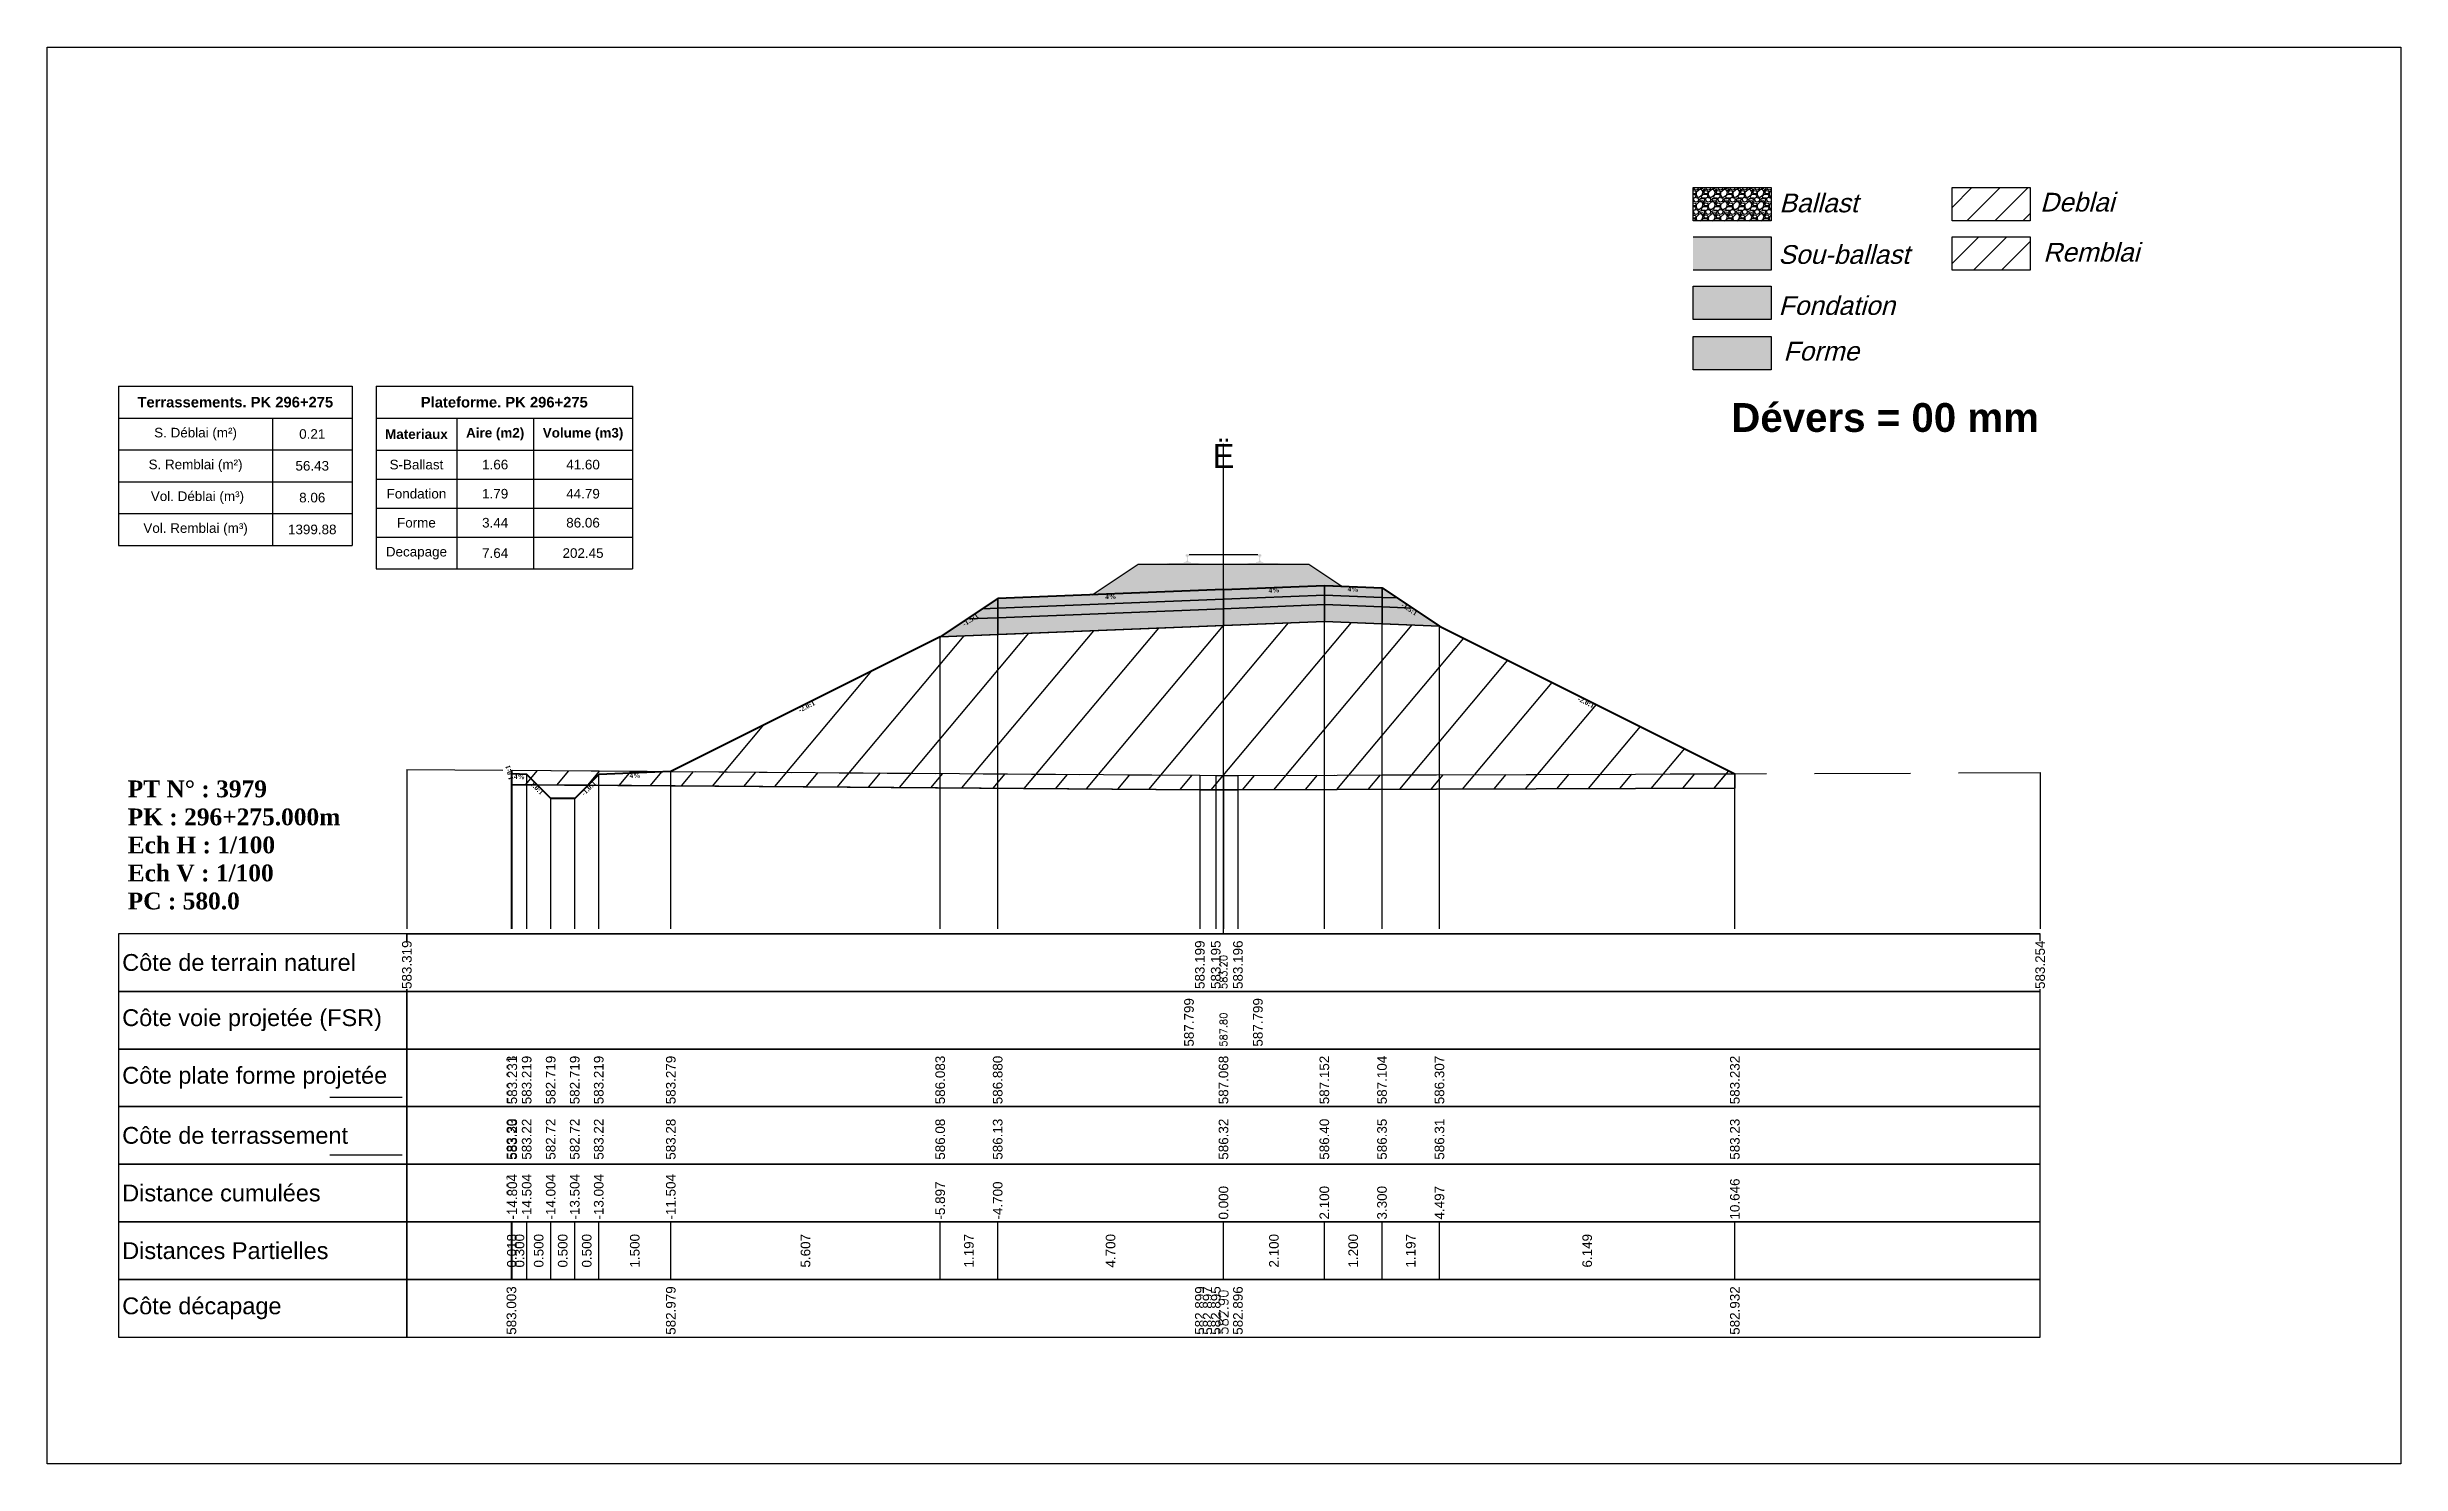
# Model space of a CAD drawing. Header units: millimetres. Extents: x 2762 to 3076, y 916 to 3305.
# Drawn here: x 2950.21 to 2999.21, y 2227.65 to 2257.15 of the extents above; entities that cross this region are included whole.
import ezdxf

# ---------------------------------------------------------------- set-up
doc = ezdxf.new("R2010")
doc.units = ezdxf.units.MM
doc.header["$LTSCALE"] = 2
doc.linetypes.add('CACHE', pattern=[9.525, 6.35, -3.175])
doc.linetypes.add('DASHED', pattern=[0.75, 0.5, -0.25])
for name, color, linetype in [('C-ANNO-TABL', 1, 'Continuous'), ('C-ANNO-TABL-TEXT', 150, 'Continuous'), ('C-ANNO-TABL-TITL', 150, 'Continuous'), ('C-ANNO-TABL-TTBL', 5, 'Continuous'), ('C-ROAD-CORR', 5, 'Continuous'), ('C-ROAD-SCTN', 7, 'Continuous')]:
    doc.layers.add(name, color=color, linetype=linetype)
doc.styles.add('ARIAL', font='arial.ttf')
doc.styles.add('C3D_Etiquette', font='romans.shx')
doc.styles.add('C3D_Profil_Travers', font='romans.shx')
doc.styles.get("Standard").update_dxf_attribs({"font": 'arial.ttf'})

msp = doc.modelspace()

# ---------------------------------------------------------------- texts
at = {"insert": (2985.274, 2249.733), "char_height": 0.6, "attachment_point": 1}
msp.add_mtext_dynamic_manual_height_columns('{\\fArial|b1|i0|c0|p34;Dévers = 00 mm}', width=8.82587, gutter_width=1.25, heights=[0], dxfattribs=at)
at = {"color": 7, "linetype": 'Continuous', "lineweight": -3}
for s, insert, char_height, attachment_point, style in [('{\\fWingdings|b0|i0|c2|p0;Ë}', (2974.705, 2248.384), 0.5, 8, 'C3D_Profil_Travers'), ('{\\fTimes New Roman|b1|i0|c0|p18;PT N° : 3979\\PPK : 296+275.000m\\PEch H : 1/100\\PEch V : 1/100\\PPC : 580.0}', (2951.893, 2239.184), 0.35, 7, 'C3D_Profil_Travers'), ('{\\fArial|b0|i0|c0|p34;Côte de terrain naturel}', (2951.779, 2238.084), 0.35, 4, 'C3D_Etiquette'), ('{\\fArial|b0|i0|c0|p34;Côte plate forme projetée}', (2951.779, 2235.684), 0.35, 4, 'C3D_Etiquette'), ('{\\fArial|b0|i0|c0|p34;Côte de terrassement}', (2951.779, 2234.484), 0.35, 4, 'C3D_Etiquette'), ('{\\fArial|b0|i0|c0|p34;Distance cumulées}', (2951.779, 2233.284), 0.35, 4, 'C3D_Etiquette'), ('{\\fArial|b0|i0|c0|p34;Distances Partielles}', (2951.779, 2232.084), 0.35, 4, 'C3D_Etiquette'), ('{\\fArial|b0|i0|c0|p34;Côte décapage}', (2951.779, 2230.884), 0.35, 4, 'C3D_Etiquette')]:
    msp.add_mtext(s, dxfattribs=dict(at, insert=insert, char_height=char_height, attachment_point=attachment_point, style=style))
at = {"color": 7, "linetype": 'Continuous', "lineweight": -3, "char_height": 0.1, "style": 'C3D_Etiquette'}
for s, insert, width, attachment_point, rotation in [('{\\fTimes New Roman|b1|i0|c0|p18;4%}', (2972.355, 2245.754), 0.42071, 2, 2.2906), ('{\\fTimes New Roman|b1|i0|c0|p18;4%}', (2975.755, 2245.89), 0.37094, 2, 2.2906), ('{\\fTimes New Roman|b1|i0|c0|p18;4%}', (2977.404, 2245.908), 0.42071, 2, 357.7094), ('{\\fTimes New Roman|b1|i0|c0|p18;-1.5:1}', (2969.408, 2245.262), 0.34598, 2, 33.6901), ('{\\fTimes New Roman|b1|i0|c0|p18;-1.5:1}', (2978.601, 2245.486), 0.34598, 2, 326.3099), ('{\\fTimes New Roman|b1|i0|c0|p18;-2.0:1}', (2966.006, 2243.461), 0.34598, 2, 26.5651), ('{\\fTimes New Roman|b1|i0|c0|p18;-2.0:1}', (2982.274, 2243.55), 0.34598, 2, 333.4349), ('{\\fTimes New Roman|b1|i0|c0|p18;1.0:1}', (2959.888, 2242.05), 0.29446, 8, 104.0362), ('{\\fTimes New Roman|b1|i0|c0|p18;4%}', (2960.05, 2242.005), 0.37094, 2, 357.7094), ('{\\fTimes New Roman|b1|i0|c0|p18;1.0:1}', (2960.448, 2241.75), 0.29001, 2, 315), ('{\\fTimes New Roman|b1|i0|c0|p18;-1.0:1}', (2961.453, 2241.75), 0.34598, 2, 45), ('{\\fTimes New Roman|b1|i0|c0|p18;4%}', (2962.451, 2242.029), 0.42071, 2, 2.2906)]:
    msp.add_mtext(s, dxfattribs=dict(at, insert=insert, width=width, attachment_point=attachment_point, rotation=rotation))
at = {"color": 7, "linetype": 'Continuous', "lineweight": -3, "insert": (2951.779, 2236.884), "char_height": 0.35, "attachment_point": 4}
msp.add_mtext('{\\fArial|b0|i0|c0|p34;Côte voie projetée (FSR)}', dxfattribs=at)
at = {"color": 7, "linetype": 'Continuous', "lineweight": -3, "rotation": 90, "style": 'C3D_Profil_Travers'}
for s, insert, char_height, attachment_point in [('587.80', (2974.705, 2236.334), 0.15, 4), ('{\\fArial|b0|i0|c0|p34;583.30}', (2959.882, 2233.979), 0.2, 4), ('{\\fArial|b0|i0|c0|p34;583.23}', (2959.9, 2233.979), 0.2, 4), ('{\\fArial|b0|i0|c0|p34;583.22}', (2960.2, 2233.979), 0.2, 4), ('{\\fArial|b0|i0|c0|p34;582.72}', (2960.7, 2233.979), 0.2, 4), ('{\\fArial|b0|i0|c0|p34;582.72}', (2961.2, 2233.979), 0.2, 4), ('{\\fArial|b0|i0|c0|p34;583.22}', (2961.7, 2233.979), 0.2, 4), ('{\\fArial|b0|i0|c0|p34;583.28}', (2963.2, 2233.979), 0.2, 4), ('{\\fArial|b0|i0|c0|p34;586.08}', (2968.808, 2233.979), 0.2, 4), ('{\\fArial|b0|i0|c0|p34;586.13}', (2970.005, 2233.979), 0.2, 4), ('{\\fArial|b0|i0|c0|p34;586.32}', (2974.705, 2233.979), 0.2, 4), ('{\\fArial|b0|i0|c0|p34;586.40}', (2976.805, 2233.979), 0.2, 4), ('{\\fArial|b0|i0|c0|p34;586.35}', (2978.005, 2233.979), 0.2, 4), ('{\\fArial|b0|i0|c0|p34;586.31}', (2979.201, 2233.979), 0.2, 4), ('{\\fArial|b0|i0|c0|p34;583.23}', (2985.35, 2233.979), 0.2, 4), ('{\\fArial|b0|i0|c0|p34;0.018}', (2959.891, 2232.084), 0.2, 5), ('{\\fArial|b0|i0|c0|p34;0.300}', (2960.05, 2232.084), 0.2, 5), ('{\\fArial|b0|i0|c0|p34;0.500}', (2960.45, 2232.084), 0.2, 5), ('{\\fArial|b0|i0|c0|p34;0.500}', (2960.95, 2232.084), 0.2, 5), ('{\\fArial|b0|i0|c0|p34;0.500}', (2961.45, 2232.084), 0.2, 5), ('{\\fArial|b0|i0|c0|p34;1.500}', (2962.45, 2232.084), 0.2, 5), ('{\\fArial|b0|i0|c0|p34;5.607}', (2966.004, 2232.084), 0.2, 5), ('{\\fArial|b0|i0|c0|p34;1.197}', (2969.406, 2232.084), 0.2, 5), ('{\\fArial|b0|i0|c0|p34;4.700}', (2972.355, 2232.084), 0.2, 5), ('{\\fArial|b0|i0|c0|p34;2.100}', (2975.755, 2232.084), 0.2, 5), ('{\\fArial|b0|i0|c0|p34;1.200}', (2977.405, 2232.084), 0.2, 5), ('{\\fArial|b0|i0|c0|p34;1.197}', (2978.603, 2232.084), 0.2, 5), ('{\\fArial|b0|i0|c0|p34;6.149}', (2982.276, 2232.084), 0.2, 5)]:
    msp.add_mtext(s, dxfattribs=dict(at, insert=insert, char_height=char_height, attachment_point=attachment_point))
at = {"layer": 'C-ANNO-TABL-TEXT', "color": 7, "style": 'ARIAL', "oblique": 15}
for s, p in [('Ballast', (2986.274, 2253.705)), ('Deblai', (2991.704, 2253.721)), ('Sou-ballast', (2986.254, 2252.632)), ('Remblai', (2991.768, 2252.679)), ('Fondation', (2986.259, 2251.569)), ('Forme', (2986.359, 2250.619))]:
    msp.add_text(s, height=0.39, dxfattribs=at).set_placement(p)
at = {"layer": 'C-ANNO-TABL-TEXT', "color": 7, "linetype": 'Continuous', "lineweight": -3, "char_height": 0.2, "attachment_point": 5, "style": 'ARIAL'}
for s, insert in [('{\\fArial|b0|i0|c0|p34;\\C7;0.21}', (2955.735, 2249.088)), ('{\\fArial|b0|i0|c0|p34;\\C7;56.43}', (2955.735, 2248.426)), ('{\\fArial|b0|i0|c0|p34;\\C7;S-Ballast}', (2957.904, 2248.451)), ('{\\fArial|b0|i0|c0|p34;\\C7;1.66}', (2959.543, 2248.451)), ('{\\C18;\\c0;41.60}', (2961.372, 2248.451)), ('{\\fArial|b0|i0|c0|p34;\\C7;8.06}', (2955.735, 2247.764)), ('{\\fArial|b0|i0|c0|p34;\\C7;Fondation}', (2957.904, 2247.845)), ('{\\fArial|b0|i0|c0|p34;\\C7;1.79}', (2959.543, 2247.845)), ('{\\C18;\\c0;44.79}', (2961.372, 2247.845)), ('{\\fArial|b0|i0|c0|p34;\\C7;1399.88}', (2955.735, 2247.101)), ('{\\fArial|b0|i0|c0|p34;\\C7;Forme}', (2957.904, 2247.241)), ('{\\fArial|b0|i0|c0|p34;\\C7;3.44}', (2959.543, 2247.241)), ('{\\C18;\\c0;86.06}', (2961.372, 2247.241)), ('{\\fArial|b0|i0|c0|p34;\\C7;Decapage}', (2957.904, 2246.609)), ('{\\fArial|b0|i0|c0|p34;\\C7;7.64}', (2959.543, 2246.609)), ('{\\C18;\\c0;202.45}', (2961.372, 2246.609))]:
    msp.add_mtext(s, dxfattribs=dict(at, insert=insert))
at = {"layer": 'C-ANNO-TABL-TITL', "color": 7, "linetype": 'Continuous', "lineweight": -3, "attachment_point": 5, "style": 'ARIAL'}
for s, insert, char_height in [('{\\fArial|b1|i0|c0|p34;\\C7;Terrassements. PK 296+275}', (2954.133, 2249.751), 0.22), ('{\\fArial|b1|i0|c0|p34;\\C18;\\c0;Plateforme. PK 296+275}', (2959.733, 2249.75), 0.22), ('{\\fArial|b0|i0|c0|p34;\\C7;S. Déblai (m²) }', (2953.306, 2249.088), 0.2), ('{\\fArial|b1|i0|c0|p34;\\C7;Materiaux   }', (2957.904, 2249.085), 0.2), ('{\\fArial|b1|i0|c0|p34;\\C7;Aire (m2)}', (2959.543, 2249.085), 0.2), ('{\\fArial|b1|i0|c0|p34;\\C7;Volume (m3)}', (2961.372, 2249.085), 0.2), ('{\\fArial|b0|i0|c0|p34;\\C7;S. Remblai (m²) }', (2953.306, 2248.426), 0.2), ('{\\fArial|b0|i0|c0|p34;\\C7; Vol. Déblai (m³) }', (2953.306, 2247.764), 0.2), ('{\\fArial|b0|i0|c0|p34;\\C7;Vol. Remblai (m³)}', (2953.306, 2247.101), 0.2)]:
    msp.add_mtext(s, dxfattribs=dict(at, insert=insert, char_height=char_height))

# ---------------------------------------------------------------- hatches: boundary and pattern name
h = msp.add_hatch(color=11)
h.dxf.hatch_style = 1
h.paths.add_polyline_path([(2986.106, 2253.191), (2984.48, 2253.191), (2984.48, 2252.499), (2986.106, 2252.499)])
h = msp.add_hatch(color=30)
h.dxf.hatch_style = 1
h.paths.add_polyline_path([(2986.106, 2252.164), (2984.48, 2252.164), (2984.48, 2251.472), (2986.106, 2251.472)])
h = msp.add_hatch(color=83)
h.dxf.hatch_style = 1
h.paths.add_polyline_path([(2986.106, 2251.118), (2984.48, 2251.118), (2984.48, 2250.426), (2986.106, 2250.426)])
at = {"linetype": 'Continuous', "lineweight": -3}
h = msp.add_hatch(dxfattribs=at)
h.set_pattern_fill('GRAVEL', color=252, scale=0.009, style=0)
h.set_pattern_definition([(228.0128, (2972.136781, 2245.971625), (-1.8288, -2.0574), [0.030755, -3.0447435]), (184.96974, (2972.116207, 2245.948765), (2.743199999, 0.228600013), [0.0527764, -5.2248644]), (132.51045, (2972.063629, 2245.944193), (2.286, -2.5146), [0.0372133, -3.684125]), (267.2737, (2971.974475, 2245.887043), (0.2286, 4.572), [0.0480604, -4.7579794]), (292.83365, (2971.972189, 2245.839037), (-1.143, 2.7432), [0.047127, -4.6655827]), (357.2737, (2971.990477, 2245.795603), (-4.572, 0.2286), [0.0480604, -4.7579794]), (37.69424, (2972.038483, 2245.793317), (-2.9718, -2.286), [0.0635574, -6.2921804]), (72.25533, (2972.088775, 2245.832179), (1.6002, 5.0292), [0.0600048, -5.940473]), (121.42957, (2972.107063, 2245.889329), (-1.8288, 2.9718), [0.048223, -4.774099]), (175.23636, (2972.081917, 2245.930477), (2.5146, -0.2286), [0.055054, -2.697654]), (222.39744, (2972.027053, 2245.935049), (-2.7432, -2.5146), [0.071197, -7.0485095]), (138.81407, (2972.20079, 2245.884757), (-1.6002, 1.3716), [0.0243004, -2.405751]), (171.46923, (2972.182501, 2245.900759), (2.9718, -0.4572), [0.0462314, -4.5769175]), (225, (2972.13678, 2245.90762), (-3e-17, -0.2286), [0.032329, -0.29096]), (203.1986, (2972.12078, 2245.93505), (1.143, 0.4572), [0.01741, -1.723556]), (291.8014, (2972.104777, 2245.92819), (-0.2286, 0.6858), [0.024621, -1.206428]), (30.9638, (2972.11392, 2245.90533), (0.6858, 0.4572), [0.039989, -1.292967]), (161.565, (2972.14821, 2245.925905), (0.4572, -0.2286), [0.028916, -0.693981]), (16.38954, (2971.972189, 2245.928191), (2.286, 0.6858), [0.040508, -4.0102944]), (70.34618, (2972.011051, 2245.93962), (-0.9144, -2.5146), [0.033984, -3.3643994]), (293.1986, (2972.14821, 2245.971625), (-0.4572, 1.143), [0.034819, -1.7061465]), (343.61046, (2972.161927, 2245.939621), (-2.286, 0.6858), [0.040508, -4.0102944]), (339.44395, (2971.97219, 2245.78646), (-1.143, 0.4572), [0.039063, -1.914096]), (294.77514, (2972.008765, 2245.772743), (-1.143, 2.5146), [0.0327305, -3.2403234]), (66.8014, (2972.150497, 2245.743025), (0.4572, 1.143), [0.034819, -1.7061465]), (17.35402, (2972.164213, 2245.775029), (-2.9718, -0.9144), [0.0383204, -3.793714]), (69.44395, (2972.038483, 2245.743025), (-0.4572, -1.143), [0.0195316, -1.933628]), (101.3099, (2972.13678, 2245.743025), (-0.2286, 0.9144), [0.011656, -1.1539795]), (165.9638, (2972.134495, 2245.754455), (0.6858, -0.2286), [0.047127, -0.895415]), (186.009, (2972.088775, 2245.765885), (2.286, 0.2286), [0.043674, -4.323723]), (303.69, (2972.11392, 2245.884757), (-0.2286, 0.4572), [0.032969, -0.79126]), (353.15723, (2972.132209, 2245.857325), (3.8862, -0.4572), [0.05756, -5.698441]), (60.9454, (2972.18936, 2245.850467), (-0.9144, -1.6002), [0.023536, -2.330045]), (90, (2972.2008, 2245.87104), (-0.2286, 0.2286), [0.013716, -0.214884]), (120.25644, (2972.084203, 2245.772743), (0.9144, -1.6002), [0.031758, -3.1440547]), (48.0128, (2972.068201, 2245.800175), (1.8288, 2.0574), [0.06151, -3.0139886]), (0, (2972.10935, 2245.8459), (0.2286, 0.2286), [0.059436, -0.169164]), (325.30485, (2972.168785, 2245.845895), (2.286, -1.6002), [0.036145, -3.5783385]), (254.0546, (2972.198503, 2245.82532), (-0.2286, -0.9144), [0.033285, -1.6309485]), (207.64598, (2972.189359, 2245.793317), (-4.3434, -2.286), [0.054193, -5.365122]), (175.42608, (2972.141353, 2245.768171), (-2.9718, 0.2286), [0.0573327, -5.675926])])
h.paths.add_polyline_path([(2971.972, 2245.743), (2972.93, 2246.381), (2976.48, 2246.381), (2977.169, 2245.922), (2976.805, 2245.936)])
msp.add_hatch(color=254, dxfattribs=at).paths.add_polyline_path([(2973.487, 2246.2), (2973.487, 2246.385), (2973.602, 2246.406), (2973.95, 2246.406), (2973.95, 2246.411), (2973.876, 2246.411), (2973.876, 2246.421), (2973.877, 2246.422), (2973.879, 2246.423), (2973.88, 2246.423), (2973.9, 2246.425), (2973.903, 2246.425), (2973.906, 2246.427), (2973.934, 2246.437), (2973.937, 2246.438), (2973.938, 2246.44), (2973.939, 2246.441), (2973.94, 2246.445), (2973.941, 2246.452), (2973.942, 2246.461), (2973.943, 2246.472), (2973.943, 2246.495), (2973.942, 2246.511), (2973.942, 2246.518), (2973.941, 2246.524), (2973.94, 2246.528), (2973.94, 2246.53), (2973.939, 2246.534), (2973.938, 2246.535), (2973.937, 2246.537), (2973.936, 2246.538), (2973.935, 2246.539), (2973.919, 2246.544), (2973.917, 2246.546), (2973.916, 2246.547), (2973.915, 2246.548), (2973.915, 2246.551), (2973.915, 2246.569), (2973.916, 2246.573), (2973.917, 2246.576), (2973.919, 2246.578), (2973.921, 2246.58), (2973.924, 2246.581), (2973.925, 2246.581), (2973.929, 2246.582), (2973.933, 2246.583), (2973.936, 2246.583), (2973.94, 2246.583), (2973.945, 2246.583), (2973.948, 2246.583), (2973.951, 2246.583), (2973.955, 2246.583), (2973.958, 2246.583), (2973.962, 2246.583), (2973.967, 2246.583), (2973.97, 2246.583), (2973.974, 2246.582), (2973.978, 2246.581), (2973.979, 2246.581), (2973.981, 2246.58), (2973.984, 2246.578), (2973.986, 2246.576), (2973.987, 2246.573), (2973.987, 2246.569), (2973.987, 2246.551), (2973.987, 2246.548), (2973.987, 2246.547), (2973.986, 2246.546), (2973.984, 2246.544), (2973.968, 2246.539), (2973.967, 2246.538), (2973.965, 2246.537), (2973.964, 2246.535), (2973.964, 2246.534), (2973.963, 2246.53), (2973.962, 2246.528), (2973.962, 2246.524), (2973.961, 2246.518), (2973.96, 2246.511), (2973.96, 2246.495), (2973.96, 2246.472), (2973.961, 2246.461), (2973.962, 2246.452), (2973.963, 2246.445), (2973.964, 2246.441), (2973.965, 2246.44), (2973.966, 2246.438), (2973.968, 2246.437), (2973.997, 2246.427), (2974, 2246.425), (2974.003, 2246.425), (2974.023, 2246.423), (2974.024, 2246.423), (2974.025, 2246.422), (2974.026, 2246.421), (2974.026, 2246.411), (2973.952, 2246.411), (2973.952, 2246.406), (2974.156, 2246.406), (2974.288, 2246.375), (2975.122, 2246.375), (2975.253, 2246.406), (2975.457, 2246.406), (2975.457, 2246.411), (2975.383, 2246.411), (2975.383, 2246.421), (2975.384, 2246.422), (2975.386, 2246.423), (2975.387, 2246.423), (2975.407, 2246.425), (2975.41, 2246.425), (2975.413, 2246.427), (2975.441, 2246.437), (2975.444, 2246.438), (2975.445, 2246.44), (2975.446, 2246.441), (2975.447, 2246.445), (2975.448, 2246.452), (2975.449, 2246.461), (2975.45, 2246.472), (2975.45, 2246.495), (2975.449, 2246.511), (2975.449, 2246.518), (2975.448, 2246.524), (2975.447, 2246.528), (2975.447, 2246.53), (2975.446, 2246.534), (2975.445, 2246.535), (2975.444, 2246.537), (2975.443, 2246.538), (2975.442, 2246.539), (2975.426, 2246.544), (2975.424, 2246.546), (2975.423, 2246.547), (2975.422, 2246.548), (2975.422, 2246.551), (2975.422, 2246.569), (2975.423, 2246.573), (2975.424, 2246.576), (2975.426, 2246.578), (2975.428, 2246.58), (2975.431, 2246.581), (2975.432, 2246.581), (2975.436, 2246.582), (2975.44, 2246.583), (2975.443, 2246.583), (2975.447, 2246.583), (2975.452, 2246.583), (2975.455, 2246.583), (2975.458, 2246.583), (2975.462, 2246.583), (2975.465, 2246.583), (2975.469, 2246.583), (2975.474, 2246.583), (2975.477, 2246.583), (2975.481, 2246.582), (2975.485, 2246.581), (2975.486, 2246.581), (2975.488, 2246.58), (2975.491, 2246.578), (2975.493, 2246.576), (2975.494, 2246.573), (2975.494, 2246.569), (2975.494, 2246.551), (2975.494, 2246.548), (2975.494, 2246.547), (2975.493, 2246.546), (2975.491, 2246.544), (2975.475, 2246.539), (2975.474, 2246.538), (2975.472, 2246.537), (2975.471, 2246.535), (2975.471, 2246.534), (2975.47, 2246.53), (2975.469, 2246.528), (2975.469, 2246.524), (2975.468, 2246.518), (2975.467, 2246.511), (2975.467, 2246.495), (2975.467, 2246.472), (2975.468, 2246.461), (2975.469, 2246.452), (2975.47, 2246.445), (2975.471, 2246.441), (2975.472, 2246.44), (2975.473, 2246.438), (2975.475, 2246.437), (2975.504, 2246.427), (2975.507, 2246.425), (2975.51, 2246.425), (2975.53, 2246.423), (2975.531, 2246.423), (2975.532, 2246.422), (2975.533, 2246.421), (2975.533, 2246.411), (2975.459, 2246.411), (2975.459, 2246.406), (2975.807, 2246.406), (2975.922, 2246.385), (2975.922, 2246.2)])
h = msp.add_hatch(color=30, dxfattribs=at)
h.paths.add_polyline_path([(2978.005, 2245.488), (2978.005, 2245.688), (2978.324, 2245.676), (2978.643, 2245.463)])
h.paths.add_polyline_path([(2976.805, 2245.536), (2976.805, 2245.736), (2978.005, 2245.688), (2978.005, 2245.488)])
h.paths.add_polyline_path([(2974.705, 2245.452), (2974.705, 2245.652), (2976.805, 2245.736), (2976.805, 2245.536)])
h.paths.add_polyline_path([(2970.005, 2245.264), (2970.005, 2245.464), (2974.705, 2245.652), (2974.705, 2245.452)])
h.paths.add_polyline_path([(2969.366, 2245.239), (2969.685, 2245.452), (2970.005, 2245.464), (2970.005, 2245.264)])
h = msp.add_hatch(color=11, dxfattribs=at)
h.paths.add_polyline_path([(2978.005, 2245.688), (2978.005, 2245.888), (2978.324, 2245.676)])
h.paths.add_polyline_path([(2976.805, 2245.736), (2976.805, 2245.936), (2978.005, 2245.888), (2978.005, 2245.688)])
h.paths.add_polyline_path([(2974.705, 2245.652), (2974.705, 2245.852), (2976.805, 2245.936), (2976.805, 2245.736)])
h.paths.add_polyline_path([(2970.005, 2245.464), (2970.005, 2245.664), (2974.705, 2245.852), (2974.705, 2245.652)])
h.paths.add_polyline_path([(2969.685, 2245.452), (2970.005, 2245.664), (2970.005, 2245.464)])
h = msp.add_hatch(dxfattribs=at)
h.set_pattern_fill('_U', color=3, angle=50, style=0, pattern_type=0)
h.set_pattern_definition([(50, (2961.4729, 2241.7753), (-0.766044, 0.642788), [])])
h.paths.add_polyline_path([(2961.473, 2241.775), (2961.7, 2242.003), (2963.2, 2242.063), (2968.808, 2244.866), (2976.805, 2245.186), (2979.201, 2245.09), (2985.35, 2242.016), (2985.35, 2241.716), (2975.006, 2241.68), (2974.544, 2241.679), (2974.213, 2241.683)])
h.paths.add_polyline_path([(2959.882, 2241.787), (2959.882, 2242.087), (2959.9, 2242.015), (2960.2, 2242.003), (2960.42, 2241.783)])
h = msp.add_hatch(color=83, dxfattribs=at)
h.paths.add_polyline_path([(2978.005, 2245.138), (2978.005, 2245.488), (2978.643, 2245.463), (2979.201, 2245.09)])
h.paths.add_polyline_path([(2976.805, 2245.186), (2976.805, 2245.536), (2978.005, 2245.488), (2978.005, 2245.138)])
h.paths.add_polyline_path([(2974.705, 2245.102), (2974.705, 2245.452), (2976.805, 2245.536), (2976.805, 2245.186)])
h.paths.add_polyline_path([(2970.005, 2244.914), (2970.005, 2245.264), (2974.705, 2245.452), (2974.705, 2245.102)])
h.paths.add_polyline_path([(2968.808, 2244.866), (2969.366, 2245.239), (2970.005, 2245.264), (2970.005, 2244.914)])
h = msp.add_hatch(dxfattribs=at)
h.set_pattern_fill('_U', color=150, scale=0.5, angle=50, style=0, pattern_type=0)
h.set_pattern_definition([(50, (2961.4729, 2241.77525), (-0.383022, 0.321394), [])])
h.paths.add_polyline_path([(2961.473, 2241.775), (2961.7, 2242.003), (2963.2, 2242.063), (2974.213, 2241.983), (2974.544, 2241.979), (2975.006, 2241.98), (2985.35, 2242.016), (2985.35, 2241.716), (2975.006, 2241.68), (2974.544, 2241.679), (2974.213, 2241.683)])
h.paths.add_polyline_path([(2959.882, 2242.087), (2963.2, 2242.063), (2961.7, 2242.003), (2961.473, 2241.775), (2960.42, 2241.783), (2960.2, 2242.003), (2959.9, 2242.015)])
h.paths.add_polyline_path([(2959.882, 2241.787), (2959.882, 2242.087), (2959.9, 2242.015), (2960.2, 2242.003), (2960.42, 2241.783)])

# ---------------------------------------------------------------- linework, layer by layer
for p, q in [((2984.48, 2254.219), (2986.106, 2254.219)), ((2984.48, 2254.219), (2986.106, 2254.219)), ((2984.48, 2253.527), (2984.48, 2254.219)), ((2986.106, 2254.219), (2986.106, 2253.527)), ((2986.106, 2254.219), (2986.106, 2253.527)), ((2989.873, 2254.219), (2991.499, 2254.219)), ((2989.873, 2253.527), (2989.873, 2254.219)), ((2991.499, 2254.219), (2991.499, 2253.527)), ((2986.106, 2253.527), (2984.48, 2253.527)), ((2986.106, 2253.527), (2984.48, 2253.527)), ((2991.499, 2253.527), (2989.873, 2253.527)), ((2984.48, 2253.191), (2986.106, 2253.191)), ((2986.106, 2253.191), (2986.106, 2252.499)), ((2989.873, 2253.191), (2991.499, 2253.191)), ((2989.873, 2252.499), (2989.873, 2253.191)), ((2991.499, 2253.191), (2991.499, 2252.499)), ((2986.106, 2252.499), (2984.48, 2252.499)), ((2984.48, 2252.164), (2986.106, 2252.164)), ((2984.48, 2251.472), (2984.48, 2252.164)), ((2986.106, 2252.164), (2986.106, 2251.472)), ((2991.499, 2252.499), (2989.873, 2252.499)), ((2986.106, 2251.472), (2984.48, 2251.472)), ((2984.48, 2251.118), (2986.106, 2251.118)), ((2984.48, 2250.426), (2984.48, 2251.118)), ((2986.106, 2251.118), (2986.106, 2250.426)), ((2986.106, 2250.426), (2984.48, 2250.426))]:
    msp.add_line(p, q)
at = {"linetype": 'Continuous'}
for p, q in [((2984.483, 2254.172), (2984.48, 2254.173)), ((2984.48, 2254.17), (2984.483, 2254.172)), ((2984.52, 2254.144), (2984.48, 2254.15)), ((2984.48, 2254.104), (2984.53, 2254.098)), ((2984.48, 2254.083), (2984.506, 2254.083)), ((2984.532, 2254.019), (2984.48, 2253.992)), ((2984.485, 2253.969), (2984.501, 2254.005)), ((2984.486, 2254.219), (2984.499, 2254.188)), ((2984.498, 2254.188), (2984.541, 2254.175)), ((2984.501, 2254.005), (2984.542, 2254.018)), ((2984.505, 2254.086), (2984.539, 2254.063)), ((2984.543, 2254.128), (2984.522, 2254.145)), ((2984.529, 2254.088), (2984.542, 2254.111)), ((2984.539, 2254.061), (2984.529, 2254.025)), ((2984.541, 2254.175), (2984.585, 2254.188)), ((2984.541, 2254.016), (2984.582, 2254.001)), ((2984.544, 2254.129), (2984.542, 2254.076)), ((2984.542, 2254.111), (2984.542, 2254.127)), ((2984.542, 2254.076), (2984.562, 2254.028)), ((2984.609, 2254.175), (2984.55, 2254.122)), ((2984.562, 2254.025), (2984.615, 2254.022)), ((2984.581, 2254.003), (2984.596, 2253.97)), ((2984.585, 2254.187), (2984.596, 2254.219)), ((2984.662, 2254.175), (2984.601, 2254.18)), ((2984.615, 2254.025), (2984.671, 2254.068)), ((2984.642, 2254.193), (2984.618, 2254.219)), ((2984.685, 2254.199), (2984.627, 2254.194)), ((2984.649, 2254.033), (2984.694, 2254.083)), ((2984.668, 2254.003), (2984.65, 2254.034)), ((2984.689, 2254.131), (2984.661, 2254.176)), ((2984.73, 2253.999), (2984.666, 2254.004)), ((2984.671, 2254.068), (2984.691, 2254.132)), ((2984.688, 2254.175), (2984.698, 2254.15)), ((2984.707, 2254.183), (2984.689, 2254.176)), ((2984.694, 2254.083), (2984.76, 2254.083)), ((2984.699, 2254.149), (2984.737, 2254.172)), ((2984.724, 2254.152), (2984.699, 2254.127)), ((2984.699, 2254.127), (2984.719, 2254.096)), ((2984.719, 2254.219), (2984.701, 2254.198)), ((2984.719, 2254.219), (2984.701, 2254.198)), ((2984.737, 2254.172), (2984.706, 2254.182)), ((2984.72, 2254.106), (2984.784, 2254.098)), ((2984.774, 2254.144), (2984.724, 2254.151)), ((2984.774, 2254.144), (2984.724, 2254.151)), ((2984.786, 2254.019), (2984.733, 2253.991)), ((2984.739, 2253.969), (2984.755, 2254.005)), ((2984.74, 2254.219), (2984.753, 2254.188)), ((2984.74, 2254.219), (2984.753, 2254.188)), ((2984.752, 2254.188), (2984.795, 2254.175)), ((2984.752, 2254.188), (2984.795, 2254.175)), ((2984.755, 2254.005), (2984.796, 2254.018)), ((2984.759, 2254.086), (2984.793, 2254.063)), ((2984.797, 2254.128), (2984.776, 2254.145)), ((2984.797, 2254.128), (2984.776, 2254.145)), ((2984.783, 2254.088), (2984.796, 2254.111)), ((2984.793, 2254.061), (2984.783, 2254.025)), ((2984.795, 2254.175), (2984.839, 2254.188)), ((2984.795, 2254.175), (2984.839, 2254.188)), ((2984.795, 2254.016), (2984.836, 2254.001)), ((2984.798, 2254.129), (2984.796, 2254.076)), ((2984.798, 2254.129), (2984.796, 2254.076)), ((2984.796, 2254.111), (2984.796, 2254.127)), ((2984.796, 2254.111), (2984.796, 2254.127)), ((2984.796, 2254.076), (2984.816, 2254.028)), ((2984.863, 2254.175), (2984.804, 2254.122)), ((2984.863, 2254.175), (2984.804, 2254.122)), ((2984.816, 2254.025), (2984.869, 2254.022)), ((2984.835, 2254.003), (2984.85, 2253.97)), ((2984.839, 2254.187), (2984.85, 2254.219)), ((2984.839, 2254.187), (2984.85, 2254.219)), ((2984.916, 2254.175), (2984.855, 2254.18)), ((2984.916, 2254.175), (2984.855, 2254.18)), ((2984.869, 2254.025), (2984.925, 2254.068)), ((2984.869, 2254.025), (2984.925, 2254.068)), ((2984.896, 2254.193), (2984.872, 2254.219)), ((2984.896, 2254.193), (2984.872, 2254.219)), ((2984.939, 2254.199), (2984.881, 2254.194)), ((2984.939, 2254.199), (2984.881, 2254.194)), ((2984.903, 2254.033), (2984.948, 2254.083)), ((2984.903, 2254.033), (2984.948, 2254.083)), ((2984.922, 2254.003), (2984.904, 2254.034)), ((2984.922, 2254.003), (2984.904, 2254.034)), ((2984.943, 2254.131), (2984.915, 2254.176)), ((2984.943, 2254.131), (2984.915, 2254.176)), ((2984.984, 2253.999), (2984.92, 2254.004)), ((2984.984, 2253.999), (2984.92, 2254.004)), ((2984.925, 2254.068), (2984.945, 2254.132)), ((2984.925, 2254.068), (2984.945, 2254.132)), ((2984.942, 2254.175), (2984.952, 2254.15)), ((2984.942, 2254.175), (2984.952, 2254.15)), ((2984.961, 2254.183), (2984.943, 2254.176)), ((2984.961, 2254.183), (2984.943, 2254.176)), ((2984.948, 2254.083), (2985.014, 2254.083)), ((2984.948, 2254.083), (2985.014, 2254.083)), ((2984.953, 2254.149), (2984.991, 2254.172)), ((2984.953, 2254.149), (2984.991, 2254.172)), ((2984.978, 2254.152), (2984.953, 2254.127)), ((2984.978, 2254.152), (2984.953, 2254.127)), ((2984.953, 2254.127), (2984.973, 2254.096)), ((2984.953, 2254.127), (2984.973, 2254.096)), ((2984.973, 2254.219), (2984.955, 2254.198)), ((2984.973, 2254.219), (2984.955, 2254.198)), ((2984.991, 2254.172), (2984.96, 2254.182)), ((2984.991, 2254.172), (2984.96, 2254.182)), ((2984.974, 2254.106), (2985.038, 2254.098)), ((2984.974, 2254.106), (2985.038, 2254.098)), ((2985.028, 2254.144), (2984.978, 2254.151)), ((2985.028, 2254.144), (2984.978, 2254.151)), ((2985.04, 2254.019), (2984.987, 2253.991)), ((2985.04, 2254.019), (2984.987, 2253.991)), ((2984.993, 2253.969), (2985.009, 2254.005)), ((2984.993, 2253.969), (2985.009, 2254.005)), ((2984.994, 2254.219), (2985.007, 2254.188)), ((2984.994, 2254.219), (2985.007, 2254.188)), ((2985.006, 2254.188), (2985.049, 2254.175)), ((2985.006, 2254.188), (2985.049, 2254.175)), ((2985.009, 2254.005), (2985.05, 2254.018)), ((2985.009, 2254.005), (2985.05, 2254.018)), ((2985.013, 2254.086), (2985.047, 2254.063)), ((2985.013, 2254.086), (2985.047, 2254.063)), ((2985.051, 2254.128), (2985.03, 2254.145)), ((2985.051, 2254.128), (2985.03, 2254.145)), ((2985.037, 2254.088), (2985.05, 2254.111)), ((2985.037, 2254.088), (2985.05, 2254.111)), ((2985.047, 2254.061), (2985.037, 2254.025)), ((2985.047, 2254.061), (2985.037, 2254.025)), ((2985.049, 2254.175), (2985.093, 2254.188)), ((2985.049, 2254.175), (2985.093, 2254.188)), ((2985.049, 2254.016), (2985.09, 2254.001)), ((2985.049, 2254.016), (2985.09, 2254.001)), ((2985.052, 2254.129), (2985.05, 2254.076)), ((2985.052, 2254.129), (2985.05, 2254.076)), ((2985.05, 2254.111), (2985.05, 2254.127)), ((2985.05, 2254.111), (2985.05, 2254.127)), ((2985.05, 2254.076), (2985.07, 2254.028)), ((2985.05, 2254.076), (2985.07, 2254.028)), ((2985.117, 2254.175), (2985.058, 2254.122)), ((2985.117, 2254.175), (2985.058, 2254.122)), ((2985.07, 2254.025), (2985.123, 2254.022)), ((2985.07, 2254.025), (2985.123, 2254.022)), ((2985.089, 2254.003), (2985.104, 2253.97)), ((2985.089, 2254.003), (2985.104, 2253.97)), ((2985.093, 2254.187), (2985.104, 2254.219)), ((2985.093, 2254.187), (2985.104, 2254.219)), ((2985.17, 2254.175), (2985.109, 2254.18)), ((2985.17, 2254.175), (2985.109, 2254.18)), ((2985.123, 2254.025), (2985.179, 2254.068)), ((2985.123, 2254.025), (2985.179, 2254.068)), ((2985.15, 2254.193), (2985.126, 2254.219)), ((2985.15, 2254.193), (2985.126, 2254.219)), ((2985.193, 2254.199), (2985.135, 2254.194)), ((2985.193, 2254.199), (2985.135, 2254.194)), ((2985.157, 2254.033), (2985.202, 2254.083)), ((2985.157, 2254.033), (2985.202, 2254.083)), ((2985.176, 2254.003), (2985.158, 2254.034)), ((2985.176, 2254.003), (2985.158, 2254.034)), ((2985.197, 2254.131), (2985.169, 2254.176)), ((2985.197, 2254.131), (2985.169, 2254.176)), ((2985.238, 2253.999), (2985.174, 2254.004)), ((2985.238, 2253.999), (2985.174, 2254.004)), ((2985.179, 2254.068), (2985.199, 2254.132)), ((2985.179, 2254.068), (2985.199, 2254.132)), ((2985.196, 2254.175), (2985.206, 2254.15)), ((2985.196, 2254.175), (2985.206, 2254.15)), ((2985.215, 2254.183), (2985.197, 2254.176)), ((2985.215, 2254.183), (2985.197, 2254.176)), ((2985.202, 2254.083), (2985.268, 2254.083)), ((2985.202, 2254.083), (2985.268, 2254.083)), ((2985.207, 2254.149), (2985.245, 2254.172)), ((2985.207, 2254.149), (2985.245, 2254.172)), ((2985.232, 2254.152), (2985.207, 2254.127)), ((2985.232, 2254.152), (2985.207, 2254.127)), ((2985.207, 2254.127), (2985.227, 2254.096)), ((2985.207, 2254.127), (2985.227, 2254.096)), ((2985.227, 2254.219), (2985.209, 2254.198)), ((2985.227, 2254.219), (2985.209, 2254.198)), ((2985.245, 2254.172), (2985.214, 2254.182)), ((2985.245, 2254.172), (2985.214, 2254.182)), ((2985.228, 2254.106), (2985.292, 2254.098)), ((2985.228, 2254.106), (2985.292, 2254.098)), ((2985.282, 2254.144), (2985.232, 2254.151)), ((2985.282, 2254.144), (2985.232, 2254.151)), ((2985.294, 2254.019), (2985.241, 2253.991)), ((2985.294, 2254.019), (2985.241, 2253.991)), ((2985.247, 2253.969), (2985.263, 2254.005)), ((2985.247, 2253.969), (2985.263, 2254.005)), ((2985.248, 2254.219), (2985.261, 2254.188)), ((2985.248, 2254.219), (2985.261, 2254.188)), ((2985.26, 2254.188), (2985.303, 2254.175)), ((2985.26, 2254.188), (2985.303, 2254.175)), ((2985.263, 2254.005), (2985.304, 2254.018)), ((2985.263, 2254.005), (2985.304, 2254.018)), ((2985.267, 2254.086), (2985.301, 2254.063)), ((2985.267, 2254.086), (2985.301, 2254.063)), ((2985.305, 2254.128), (2985.284, 2254.145)), ((2985.305, 2254.128), (2985.284, 2254.145)), ((2985.291, 2254.088), (2985.304, 2254.111)), ((2985.291, 2254.088), (2985.304, 2254.111)), ((2985.301, 2254.061), (2985.291, 2254.025)), ((2985.301, 2254.061), (2985.291, 2254.025)), ((2985.303, 2254.175), (2985.347, 2254.188)), ((2985.303, 2254.175), (2985.347, 2254.188)), ((2985.303, 2254.016), (2985.344, 2254.001)), ((2985.303, 2254.016), (2985.344, 2254.001)), ((2985.306, 2254.129), (2985.304, 2254.076)), ((2985.306, 2254.129), (2985.304, 2254.076)), ((2985.304, 2254.111), (2985.304, 2254.127)), ((2985.304, 2254.111), (2985.304, 2254.127)), ((2985.304, 2254.076), (2985.324, 2254.028)), ((2985.304, 2254.076), (2985.324, 2254.028)), ((2985.371, 2254.175), (2985.312, 2254.122)), ((2985.371, 2254.175), (2985.312, 2254.122)), ((2985.324, 2254.025), (2985.377, 2254.022)), ((2985.324, 2254.025), (2985.377, 2254.022)), ((2985.343, 2254.003), (2985.358, 2253.97)), ((2985.343, 2254.003), (2985.358, 2253.97)), ((2985.347, 2254.187), (2985.358, 2254.219)), ((2985.347, 2254.187), (2985.358, 2254.219)), ((2985.424, 2254.175), (2985.363, 2254.18)), ((2985.424, 2254.175), (2985.363, 2254.18)), ((2985.377, 2254.025), (2985.433, 2254.068)), ((2985.377, 2254.025), (2985.433, 2254.068)), ((2985.404, 2254.193), (2985.38, 2254.219)), ((2985.404, 2254.193), (2985.38, 2254.219)), ((2985.447, 2254.199), (2985.389, 2254.194)), ((2985.447, 2254.199), (2985.389, 2254.194)), ((2985.411, 2254.033), (2985.456, 2254.083)), ((2985.411, 2254.033), (2985.456, 2254.083)), ((2985.43, 2254.003), (2985.412, 2254.034)), ((2985.43, 2254.003), (2985.412, 2254.034)), ((2985.451, 2254.131), (2985.423, 2254.176)), ((2985.451, 2254.131), (2985.423, 2254.176)), ((2985.492, 2253.999), (2985.428, 2254.004)), ((2985.492, 2253.999), (2985.428, 2254.004)), ((2985.433, 2254.068), (2985.453, 2254.132)), ((2985.433, 2254.068), (2985.453, 2254.132)), ((2985.45, 2254.175), (2985.46, 2254.15)), ((2985.45, 2254.175), (2985.46, 2254.15)), ((2985.469, 2254.183), (2985.451, 2254.176)), ((2985.469, 2254.183), (2985.451, 2254.176)), ((2985.456, 2254.083), (2985.522, 2254.083)), ((2985.456, 2254.083), (2985.522, 2254.083)), ((2985.461, 2254.149), (2985.499, 2254.172)), ((2985.461, 2254.149), (2985.499, 2254.172)), ((2985.486, 2254.152), (2985.461, 2254.127)), ((2985.486, 2254.152), (2985.461, 2254.127)), ((2985.461, 2254.127), (2985.481, 2254.096)), ((2985.461, 2254.127), (2985.481, 2254.096)), ((2985.481, 2254.219), (2985.463, 2254.198)), ((2985.481, 2254.219), (2985.463, 2254.198)), ((2985.499, 2254.172), (2985.468, 2254.182)), ((2985.499, 2254.172), (2985.468, 2254.182)), ((2985.482, 2254.106), (2985.546, 2254.098)), ((2985.482, 2254.106), (2985.546, 2254.098)), ((2985.536, 2254.144), (2985.486, 2254.151)), ((2985.536, 2254.144), (2985.486, 2254.151)), ((2985.548, 2254.019), (2985.495, 2253.991)), ((2985.548, 2254.019), (2985.495, 2253.991)), ((2985.501, 2253.969), (2985.517, 2254.005)), ((2985.501, 2253.969), (2985.517, 2254.005)), ((2985.502, 2254.219), (2985.515, 2254.188)), ((2985.502, 2254.219), (2985.515, 2254.188)), ((2985.514, 2254.188), (2985.557, 2254.175)), ((2985.514, 2254.188), (2985.557, 2254.175)), ((2985.517, 2254.005), (2985.558, 2254.018)), ((2985.517, 2254.005), (2985.558, 2254.018)), ((2985.521, 2254.086), (2985.555, 2254.063)), ((2985.521, 2254.086), (2985.555, 2254.063)), ((2985.559, 2254.128), (2985.538, 2254.145)), ((2985.559, 2254.128), (2985.538, 2254.145)), ((2985.545, 2254.088), (2985.558, 2254.111)), ((2985.545, 2254.088), (2985.558, 2254.111)), ((2985.555, 2254.061), (2985.545, 2254.025)), ((2985.555, 2254.061), (2985.545, 2254.025)), ((2985.557, 2254.175), (2985.601, 2254.188)), ((2985.557, 2254.175), (2985.601, 2254.188)), ((2985.557, 2254.016), (2985.598, 2254.001)), ((2985.557, 2254.016), (2985.598, 2254.001)), ((2985.56, 2254.129), (2985.558, 2254.076)), ((2985.56, 2254.129), (2985.558, 2254.076)), ((2985.558, 2254.111), (2985.558, 2254.127)), ((2985.558, 2254.111), (2985.558, 2254.127)), ((2985.558, 2254.076), (2985.578, 2254.028)), ((2985.558, 2254.076), (2985.578, 2254.028)), ((2985.625, 2254.175), (2985.566, 2254.122)), ((2985.625, 2254.175), (2985.566, 2254.122)), ((2985.578, 2254.025), (2985.631, 2254.022)), ((2985.578, 2254.025), (2985.631, 2254.022)), ((2985.597, 2254.003), (2985.612, 2253.97)), ((2985.597, 2254.003), (2985.612, 2253.97)), ((2985.601, 2254.187), (2985.612, 2254.219)), ((2985.601, 2254.187), (2985.612, 2254.219)), ((2985.678, 2254.175), (2985.617, 2254.18)), ((2985.678, 2254.175), (2985.617, 2254.18)), ((2985.631, 2254.025), (2985.687, 2254.068)), ((2985.631, 2254.025), (2985.687, 2254.068)), ((2985.658, 2254.193), (2985.634, 2254.219)), ((2985.658, 2254.193), (2985.634, 2254.219)), ((2985.701, 2254.199), (2985.643, 2254.194)), ((2985.701, 2254.199), (2985.643, 2254.194)), ((2985.665, 2254.033), (2985.71, 2254.083)), ((2985.665, 2254.033), (2985.71, 2254.083)), ((2985.684, 2254.003), (2985.666, 2254.034)), ((2985.684, 2254.003), (2985.666, 2254.034)), ((2985.705, 2254.131), (2985.677, 2254.176)), ((2985.705, 2254.131), (2985.677, 2254.176)), ((2985.746, 2253.999), (2985.682, 2254.004)), ((2985.746, 2253.999), (2985.682, 2254.004)), ((2985.687, 2254.068), (2985.707, 2254.132)), ((2985.687, 2254.068), (2985.707, 2254.132)), ((2985.704, 2254.175), (2985.714, 2254.15)), ((2985.704, 2254.175), (2985.714, 2254.15)), ((2985.723, 2254.183), (2985.705, 2254.176)), ((2985.723, 2254.183), (2985.705, 2254.176)), ((2985.71, 2254.083), (2985.776, 2254.083)), ((2985.71, 2254.083), (2985.776, 2254.083)), ((2985.715, 2254.149), (2985.753, 2254.172)), ((2985.715, 2254.149), (2985.753, 2254.172)), ((2985.74, 2254.152), (2985.715, 2254.127)), ((2985.74, 2254.152), (2985.715, 2254.127)), ((2985.715, 2254.127), (2985.735, 2254.096)), ((2985.715, 2254.127), (2985.735, 2254.096)), ((2985.735, 2254.219), (2985.717, 2254.198)), ((2985.735, 2254.219), (2985.717, 2254.198)), ((2985.753, 2254.172), (2985.722, 2254.182)), ((2985.753, 2254.172), (2985.722, 2254.182)), ((2985.736, 2254.106), (2985.8, 2254.098)), ((2985.736, 2254.106), (2985.8, 2254.098)), ((2985.79, 2254.144), (2985.74, 2254.151)), ((2985.79, 2254.144), (2985.74, 2254.151)), ((2985.802, 2254.019), (2985.749, 2253.991)), ((2985.802, 2254.019), (2985.749, 2253.991)), ((2985.755, 2253.969), (2985.771, 2254.005)), ((2985.755, 2253.969), (2985.771, 2254.005)), ((2985.756, 2254.219), (2985.769, 2254.188)), ((2985.756, 2254.219), (2985.769, 2254.188)), ((2985.768, 2254.188), (2985.811, 2254.175)), ((2985.768, 2254.188), (2985.811, 2254.175)), ((2985.771, 2254.005), (2985.812, 2254.018)), ((2985.771, 2254.005), (2985.812, 2254.018)), ((2985.775, 2254.086), (2985.809, 2254.063)), ((2985.775, 2254.086), (2985.809, 2254.063)), ((2985.813, 2254.128), (2985.792, 2254.145)), ((2985.813, 2254.128), (2985.792, 2254.145)), ((2985.799, 2254.088), (2985.812, 2254.111)), ((2985.799, 2254.088), (2985.812, 2254.111)), ((2985.809, 2254.061), (2985.799, 2254.025)), ((2985.809, 2254.061), (2985.799, 2254.025)), ((2985.811, 2254.175), (2985.855, 2254.188)), ((2985.811, 2254.175), (2985.855, 2254.188)), ((2985.811, 2254.016), (2985.852, 2254.001)), ((2985.811, 2254.016), (2985.852, 2254.001)), ((2985.814, 2254.129), (2985.812, 2254.076)), ((2985.814, 2254.129), (2985.812, 2254.076)), ((2985.812, 2254.111), (2985.812, 2254.127)), ((2985.812, 2254.111), (2985.812, 2254.127)), ((2985.812, 2254.076), (2985.832, 2254.028)), ((2985.812, 2254.076), (2985.832, 2254.028)), ((2985.879, 2254.175), (2985.82, 2254.122)), ((2985.879, 2254.175), (2985.82, 2254.122)), ((2985.832, 2254.025), (2985.885, 2254.022)), ((2985.832, 2254.025), (2985.885, 2254.022)), ((2985.851, 2254.003), (2985.866, 2253.97)), ((2985.851, 2254.003), (2985.866, 2253.97)), ((2985.855, 2254.187), (2985.866, 2254.219)), ((2985.855, 2254.187), (2985.866, 2254.219)), ((2985.932, 2254.175), (2985.871, 2254.18)), ((2985.932, 2254.175), (2985.871, 2254.18)), ((2985.885, 2254.025), (2985.941, 2254.068)), ((2985.885, 2254.025), (2985.941, 2254.068)), ((2985.912, 2254.193), (2985.888, 2254.219)), ((2985.912, 2254.193), (2985.888, 2254.219)), ((2985.955, 2254.199), (2985.897, 2254.194)), ((2985.955, 2254.199), (2985.897, 2254.194)), ((2985.919, 2254.033), (2985.964, 2254.083)), ((2985.919, 2254.033), (2985.964, 2254.083)), ((2985.938, 2254.003), (2985.92, 2254.034)), ((2985.938, 2254.003), (2985.92, 2254.034)), ((2985.959, 2254.131), (2985.931, 2254.176)), ((2985.959, 2254.131), (2985.931, 2254.176)), ((2986, 2253.999), (2985.936, 2254.004)), ((2986, 2253.999), (2985.936, 2254.004)), ((2985.941, 2254.068), (2985.961, 2254.132)), ((2985.941, 2254.068), (2985.961, 2254.132)), ((2985.958, 2254.175), (2985.968, 2254.15)), ((2985.958, 2254.175), (2985.968, 2254.15)), ((2985.977, 2254.183), (2985.959, 2254.176)), ((2985.977, 2254.183), (2985.959, 2254.176)), ((2985.964, 2254.083), (2986.03, 2254.083)), ((2985.964, 2254.083), (2986.03, 2254.083)), ((2985.969, 2254.149), (2986.007, 2254.172)), ((2985.969, 2254.149), (2986.007, 2254.172)), ((2985.994, 2254.152), (2985.969, 2254.127)), ((2985.994, 2254.152), (2985.969, 2254.127)), ((2985.969, 2254.127), (2985.989, 2254.096)), ((2985.969, 2254.127), (2985.989, 2254.096)), ((2985.989, 2254.219), (2985.971, 2254.198)), ((2985.989, 2254.219), (2985.971, 2254.198)), ((2986.007, 2254.172), (2985.976, 2254.182)), ((2986.007, 2254.172), (2985.976, 2254.182)), ((2985.99, 2254.106), (2986.054, 2254.098)), ((2985.99, 2254.106), (2986.054, 2254.098)), ((2986.044, 2254.144), (2985.994, 2254.151)), ((2986.044, 2254.144), (2985.994, 2254.151)), ((2986.056, 2254.019), (2986.003, 2253.991)), ((2986.056, 2254.019), (2986.003, 2253.991)), ((2986.009, 2253.969), (2986.025, 2254.005)), ((2986.009, 2253.969), (2986.025, 2254.005)), ((2986.01, 2254.219), (2986.023, 2254.188)), ((2986.01, 2254.219), (2986.023, 2254.188)), ((2986.022, 2254.188), (2986.065, 2254.175)), ((2986.022, 2254.188), (2986.065, 2254.175)), ((2986.025, 2254.005), (2986.066, 2254.018)), ((2986.025, 2254.005), (2986.066, 2254.018)), ((2986.029, 2254.086), (2986.063, 2254.063)), ((2986.029, 2254.086), (2986.063, 2254.063)), ((2986.067, 2254.128), (2986.046, 2254.145)), ((2986.067, 2254.128), (2986.046, 2254.145)), ((2986.053, 2254.088), (2986.066, 2254.111)), ((2986.053, 2254.088), (2986.066, 2254.111)), ((2986.063, 2254.061), (2986.053, 2254.025)), ((2986.063, 2254.061), (2986.053, 2254.025)), ((2986.065, 2254.175), (2986.106, 2254.187)), ((2986.065, 2254.175), (2986.106, 2254.187)), ((2986.065, 2254.016), (2986.106, 2254.001)), ((2986.065, 2254.016), (2986.106, 2254.001)), ((2986.068, 2254.129), (2986.066, 2254.076)), ((2986.068, 2254.129), (2986.066, 2254.076)), ((2986.066, 2254.111), (2986.066, 2254.127)), ((2986.066, 2254.111), (2986.066, 2254.127)), ((2986.066, 2254.076), (2986.086, 2254.028)), ((2986.066, 2254.076), (2986.086, 2254.028)), ((2986.106, 2254.151), (2986.074, 2254.122)), ((2986.106, 2254.151), (2986.074, 2254.122)), ((2986.086, 2254.025), (2986.106, 2254.024)), ((2986.086, 2254.025), (2986.106, 2254.024)), ((2986.105, 2254.003), (2986.106, 2254)), ((2986.105, 2254.003), (2986.106, 2254)), ((2984.483, 2253.918), (2984.48, 2253.919)), ((2984.48, 2253.916), (2984.483, 2253.918)), ((2984.52, 2253.89), (2984.48, 2253.896)), ((2984.48, 2253.85), (2984.53, 2253.844)), ((2984.48, 2253.829), (2984.506, 2253.829)), ((2984.532, 2253.765), (2984.48, 2253.738)), ((2984.483, 2253.664), (2984.48, 2253.665)), ((2984.48, 2253.662), (2984.483, 2253.664)), ((2984.52, 2253.636), (2984.48, 2253.642)), ((2984.48, 2253.596), (2984.53, 2253.59)), ((2984.48, 2253.575), (2984.506, 2253.575)), ((2984.484, 2253.969), (2984.499, 2253.934)), ((2984.484, 2253.715), (2984.499, 2253.68)), ((2984.485, 2253.715), (2984.501, 2253.751)), ((2984.498, 2253.934), (2984.541, 2253.921)), ((2984.498, 2253.68), (2984.541, 2253.667)), ((2984.501, 2253.751), (2984.542, 2253.764)), ((2984.505, 2253.832), (2984.539, 2253.809)), ((2984.505, 2253.578), (2984.539, 2253.555)), ((2984.543, 2253.874), (2984.522, 2253.891)), ((2984.543, 2253.62), (2984.522, 2253.637)), ((2984.529, 2253.834), (2984.542, 2253.857)), ((2984.539, 2253.807), (2984.529, 2253.771)), ((2984.529, 2253.58), (2984.542, 2253.603)), ((2984.539, 2253.553), (2984.531, 2253.527)), ((2984.541, 2253.921), (2984.585, 2253.934)), ((2984.541, 2253.762), (2984.582, 2253.747)), ((2984.541, 2253.667), (2984.585, 2253.68)), ((2984.544, 2253.875), (2984.542, 2253.822)), ((2984.542, 2253.857), (2984.542, 2253.873)), ((2984.542, 2253.822), (2984.562, 2253.774)), ((2984.544, 2253.621), (2984.542, 2253.568)), ((2984.542, 2253.603), (2984.542, 2253.619)), ((2984.542, 2253.568), (2984.56, 2253.527)), ((2984.609, 2253.921), (2984.55, 2253.868)), ((2984.609, 2253.667), (2984.55, 2253.614)), ((2984.562, 2253.771), (2984.615, 2253.768)), ((2984.581, 2253.749), (2984.596, 2253.716)), ((2984.585, 2253.933), (2984.598, 2253.969)), ((2984.585, 2253.679), (2984.598, 2253.715)), ((2984.662, 2253.921), (2984.601, 2253.926)), ((2984.662, 2253.667), (2984.601, 2253.672)), ((2984.642, 2253.939), (2984.614, 2253.969)), ((2984.642, 2253.685), (2984.614, 2253.715)), ((2984.615, 2253.969), (2984.623, 2253.989)), ((2984.615, 2253.771), (2984.671, 2253.814)), ((2984.615, 2253.715), (2984.623, 2253.735)), ((2984.671, 2253.989), (2984.623, 2253.984)), ((2984.671, 2253.735), (2984.623, 2253.73)), ((2984.685, 2253.945), (2984.627, 2253.94)), ((2984.685, 2253.691), (2984.627, 2253.686)), ((2984.627, 2253.527), (2984.671, 2253.56)), ((2984.649, 2253.779), (2984.694, 2253.829)), ((2984.668, 2253.749), (2984.65, 2253.78)), ((2984.65, 2253.527), (2984.694, 2253.575)), ((2984.689, 2253.877), (2984.661, 2253.922)), ((2984.689, 2253.623), (2984.661, 2253.668)), ((2984.73, 2253.745), (2984.666, 2253.75)), ((2984.722, 2253.982), (2984.671, 2253.994)), ((2984.671, 2253.814), (2984.691, 2253.878)), ((2984.722, 2253.728), (2984.671, 2253.74)), ((2984.671, 2253.56), (2984.691, 2253.624)), ((2984.688, 2253.921), (2984.698, 2253.896)), ((2984.688, 2253.667), (2984.698, 2253.642)), ((2984.707, 2253.929), (2984.689, 2253.922)), ((2984.707, 2253.675), (2984.689, 2253.668)), ((2984.694, 2253.829), (2984.76, 2253.829)), ((2984.694, 2253.575), (2984.76, 2253.575)), ((2984.699, 2253.895), (2984.737, 2253.918)), ((2984.724, 2253.898), (2984.699, 2253.873)), ((2984.699, 2253.873), (2984.719, 2253.842)), ((2984.699, 2253.641), (2984.737, 2253.664)), ((2984.724, 2253.644), (2984.699, 2253.619)), ((2984.699, 2253.619), (2984.719, 2253.588)), ((2984.724, 2253.97), (2984.701, 2253.944)), ((2984.724, 2253.716), (2984.701, 2253.69)), ((2984.737, 2253.918), (2984.706, 2253.928)), ((2984.737, 2253.664), (2984.706, 2253.674)), ((2984.72, 2253.852), (2984.784, 2253.844)), ((2984.72, 2253.598), (2984.784, 2253.59)), ((2984.724, 2253.969), (2984.722, 2253.982)), ((2984.724, 2253.715), (2984.722, 2253.728)), ((2984.774, 2253.89), (2984.724, 2253.897)), ((2984.774, 2253.636), (2984.724, 2253.643)), ((2984.786, 2253.765), (2984.733, 2253.737)), ((2984.738, 2253.969), (2984.753, 2253.934)), ((2984.738, 2253.715), (2984.753, 2253.68)), ((2984.739, 2253.715), (2984.755, 2253.751)), ((2984.752, 2253.934), (2984.795, 2253.921)), ((2984.752, 2253.68), (2984.795, 2253.667)), ((2984.755, 2253.751), (2984.796, 2253.764)), ((2984.759, 2253.832), (2984.793, 2253.809)), ((2984.759, 2253.578), (2984.793, 2253.555)), ((2984.797, 2253.874), (2984.776, 2253.891)), ((2984.797, 2253.62), (2984.776, 2253.637)), ((2984.783, 2253.834), (2984.796, 2253.857)), ((2984.793, 2253.807), (2984.783, 2253.771)), ((2984.783, 2253.58), (2984.796, 2253.603)), ((2984.793, 2253.553), (2984.785, 2253.527)), ((2984.795, 2253.921), (2984.839, 2253.934)), ((2984.795, 2253.762), (2984.836, 2253.747)), ((2984.795, 2253.667), (2984.839, 2253.68)), ((2984.798, 2253.875), (2984.796, 2253.822)), ((2984.796, 2253.857), (2984.796, 2253.873)), ((2984.796, 2253.822), (2984.816, 2253.774)), ((2984.798, 2253.621), (2984.796, 2253.568)), ((2984.796, 2253.603), (2984.796, 2253.619)), ((2984.796, 2253.568), (2984.814, 2253.527)), ((2984.863, 2253.921), (2984.804, 2253.868)), ((2984.863, 2253.667), (2984.804, 2253.614)), ((2984.816, 2253.771), (2984.869, 2253.768)), ((2984.835, 2253.749), (2984.85, 2253.716)), ((2984.839, 2253.933), (2984.852, 2253.969)), ((2984.839, 2253.679), (2984.852, 2253.715)), ((2984.916, 2253.921), (2984.855, 2253.926)), ((2984.916, 2253.667), (2984.855, 2253.672)), ((2984.896, 2253.939), (2984.868, 2253.969)), ((2984.896, 2253.685), (2984.868, 2253.715)), ((2984.869, 2253.969), (2984.877, 2253.989)), ((2984.869, 2253.771), (2984.925, 2253.814)), ((2984.869, 2253.715), (2984.877, 2253.735)), ((2984.925, 2253.989), (2984.877, 2253.984)), ((2984.925, 2253.735), (2984.877, 2253.73)), ((2984.939, 2253.945), (2984.881, 2253.94)), ((2984.939, 2253.691), (2984.881, 2253.686)), ((2984.881, 2253.527), (2984.925, 2253.56)), ((2984.903, 2253.779), (2984.948, 2253.829)), ((2984.922, 2253.749), (2984.904, 2253.78)), ((2984.904, 2253.527), (2984.948, 2253.575)), ((2984.943, 2253.877), (2984.915, 2253.922)), ((2984.943, 2253.623), (2984.915, 2253.668)), ((2984.984, 2253.745), (2984.92, 2253.75)), ((2984.976, 2253.982), (2984.925, 2253.994)), ((2984.976, 2253.982), (2984.925, 2253.994)), ((2984.925, 2253.814), (2984.945, 2253.878)), ((2984.976, 2253.728), (2984.925, 2253.74)), ((2984.925, 2253.56), (2984.945, 2253.624)), ((2984.942, 2253.921), (2984.952, 2253.896)), ((2984.942, 2253.667), (2984.952, 2253.642)), ((2984.961, 2253.929), (2984.943, 2253.922)), ((2984.961, 2253.675), (2984.943, 2253.668)), ((2984.948, 2253.829), (2985.014, 2253.829)), ((2984.948, 2253.575), (2985.014, 2253.575)), ((2984.953, 2253.895), (2984.991, 2253.918)), ((2984.978, 2253.898), (2984.953, 2253.873)), ((2984.953, 2253.873), (2984.973, 2253.842)), ((2984.953, 2253.641), (2984.991, 2253.664)), ((2984.978, 2253.644), (2984.953, 2253.619)), ((2984.953, 2253.619), (2984.973, 2253.588)), ((2984.978, 2253.97), (2984.955, 2253.944)), ((2984.978, 2253.97), (2984.955, 2253.944)), ((2984.978, 2253.716), (2984.955, 2253.69)), ((2984.991, 2253.918), (2984.96, 2253.928)), ((2984.991, 2253.664), (2984.96, 2253.674)), ((2984.974, 2253.852), (2985.038, 2253.844)), ((2984.974, 2253.598), (2985.038, 2253.59)), ((2984.978, 2253.969), (2984.976, 2253.982)), ((2984.978, 2253.969), (2984.976, 2253.982)), ((2984.978, 2253.715), (2984.976, 2253.728)), ((2985.028, 2253.89), (2984.978, 2253.897)), ((2985.028, 2253.636), (2984.978, 2253.643)), ((2985.04, 2253.765), (2984.987, 2253.737)), ((2984.992, 2253.969), (2985.007, 2253.934)), ((2984.992, 2253.969), (2985.007, 2253.934)), ((2984.992, 2253.715), (2985.007, 2253.68)), ((2984.993, 2253.715), (2985.009, 2253.751)), ((2985.006, 2253.934), (2985.049, 2253.921)), ((2985.006, 2253.934), (2985.049, 2253.921)), ((2985.006, 2253.68), (2985.049, 2253.667)), ((2985.009, 2253.751), (2985.05, 2253.764)), ((2985.013, 2253.832), (2985.047, 2253.809)), ((2985.013, 2253.578), (2985.047, 2253.555)), ((2985.051, 2253.874), (2985.03, 2253.891)), ((2985.051, 2253.62), (2985.03, 2253.637)), ((2985.037, 2253.834), (2985.05, 2253.857)), ((2985.047, 2253.807), (2985.037, 2253.771)), ((2985.037, 2253.58), (2985.05, 2253.603)), ((2985.047, 2253.553), (2985.039, 2253.527)), ((2985.049, 2253.921), (2985.093, 2253.934)), ((2985.049, 2253.921), (2985.093, 2253.934)), ((2985.049, 2253.762), (2985.09, 2253.747)), ((2985.049, 2253.667), (2985.093, 2253.68)), ((2985.052, 2253.875), (2985.05, 2253.822)), ((2985.05, 2253.857), (2985.05, 2253.873)), ((2985.05, 2253.822), (2985.07, 2253.774)), ((2985.052, 2253.621), (2985.05, 2253.568)), ((2985.05, 2253.603), (2985.05, 2253.619)), ((2985.05, 2253.568), (2985.068, 2253.527)), ((2985.117, 2253.921), (2985.058, 2253.868)), ((2985.117, 2253.921), (2985.058, 2253.868)), ((2985.117, 2253.667), (2985.058, 2253.614)), ((2985.07, 2253.771), (2985.123, 2253.768)), ((2985.089, 2253.749), (2985.104, 2253.716)), ((2985.093, 2253.933), (2985.106, 2253.969)), ((2985.093, 2253.933), (2985.106, 2253.969)), ((2985.093, 2253.679), (2985.106, 2253.715)), ((2985.17, 2253.921), (2985.109, 2253.926)), ((2985.17, 2253.921), (2985.109, 2253.926)), ((2985.17, 2253.667), (2985.109, 2253.672)), ((2985.15, 2253.939), (2985.122, 2253.969)), ((2985.15, 2253.939), (2985.122, 2253.969)), ((2985.15, 2253.685), (2985.122, 2253.715)), ((2985.123, 2253.969), (2985.131, 2253.989)), ((2985.123, 2253.969), (2985.131, 2253.989)), ((2985.123, 2253.771), (2985.179, 2253.814)), ((2985.123, 2253.771), (2985.179, 2253.814)), ((2985.123, 2253.715), (2985.131, 2253.735)), ((2985.179, 2253.989), (2985.131, 2253.984)), ((2985.179, 2253.989), (2985.131, 2253.984)), ((2985.179, 2253.735), (2985.131, 2253.73)), ((2985.193, 2253.945), (2985.135, 2253.94)), ((2985.193, 2253.945), (2985.135, 2253.94)), ((2985.193, 2253.691), (2985.135, 2253.686)), ((2985.135, 2253.527), (2985.179, 2253.56)), ((2985.157, 2253.779), (2985.202, 2253.829)), ((2985.157, 2253.779), (2985.202, 2253.829)), ((2985.176, 2253.749), (2985.158, 2253.78)), ((2985.158, 2253.527), (2985.202, 2253.575)), ((2985.197, 2253.877), (2985.169, 2253.922)), ((2985.197, 2253.877), (2985.169, 2253.922)), ((2985.197, 2253.623), (2985.169, 2253.668)), ((2985.238, 2253.745), (2985.174, 2253.75)), ((2985.238, 2253.745), (2985.174, 2253.75)), ((2985.23, 2253.982), (2985.179, 2253.994)), ((2985.23, 2253.982), (2985.179, 2253.994)), ((2985.179, 2253.814), (2985.199, 2253.878)), ((2985.179, 2253.814), (2985.199, 2253.878)), ((2985.23, 2253.728), (2985.179, 2253.74)), ((2985.23, 2253.728), (2985.179, 2253.74)), ((2985.179, 2253.56), (2985.199, 2253.624)), ((2985.196, 2253.921), (2985.206, 2253.896)), ((2985.196, 2253.921), (2985.206, 2253.896)), ((2985.196, 2253.667), (2985.206, 2253.642)), ((2985.215, 2253.929), (2985.197, 2253.922)), ((2985.215, 2253.929), (2985.197, 2253.922)), ((2985.215, 2253.675), (2985.197, 2253.668)), ((2985.202, 2253.829), (2985.268, 2253.829)), ((2985.202, 2253.829), (2985.268, 2253.829)), ((2985.202, 2253.575), (2985.268, 2253.575)), ((2985.207, 2253.895), (2985.245, 2253.918)), ((2985.207, 2253.895), (2985.245, 2253.918)), ((2985.232, 2253.898), (2985.207, 2253.873)), ((2985.232, 2253.898), (2985.207, 2253.873)), ((2985.207, 2253.873), (2985.227, 2253.842)), ((2985.207, 2253.873), (2985.227, 2253.842)), ((2985.207, 2253.641), (2985.245, 2253.664)), ((2985.232, 2253.644), (2985.207, 2253.619)), ((2985.207, 2253.619), (2985.227, 2253.588)), ((2985.232, 2253.97), (2985.209, 2253.944)), ((2985.232, 2253.97), (2985.209, 2253.944)), ((2985.232, 2253.716), (2985.209, 2253.69)), ((2985.245, 2253.918), (2985.214, 2253.928)), ((2985.245, 2253.918), (2985.214, 2253.928)), ((2985.245, 2253.664), (2985.214, 2253.674)), ((2985.228, 2253.852), (2985.292, 2253.844)), ((2985.228, 2253.852), (2985.292, 2253.844)), ((2985.228, 2253.598), (2985.292, 2253.59)), ((2985.232, 2253.969), (2985.23, 2253.982)), ((2985.232, 2253.969), (2985.23, 2253.982)), ((2985.232, 2253.715), (2985.23, 2253.728)), ((2985.232, 2253.715), (2985.23, 2253.728)), ((2985.282, 2253.89), (2985.232, 2253.897)), ((2985.282, 2253.89), (2985.232, 2253.897)), ((2985.282, 2253.636), (2985.232, 2253.643)), ((2985.294, 2253.765), (2985.241, 2253.737)), ((2985.294, 2253.765), (2985.241, 2253.737)), ((2985.246, 2253.969), (2985.261, 2253.934)), ((2985.246, 2253.969), (2985.261, 2253.934)), ((2985.246, 2253.715), (2985.261, 2253.68)), ((2985.246, 2253.715), (2985.261, 2253.68)), ((2985.247, 2253.715), (2985.263, 2253.751)), ((2985.247, 2253.715), (2985.263, 2253.751)), ((2985.26, 2253.934), (2985.303, 2253.921)), ((2985.26, 2253.934), (2985.303, 2253.921)), ((2985.26, 2253.68), (2985.303, 2253.667)), ((2985.26, 2253.68), (2985.303, 2253.667)), ((2985.263, 2253.751), (2985.304, 2253.764)), ((2985.263, 2253.751), (2985.304, 2253.764)), ((2985.267, 2253.832), (2985.301, 2253.809)), ((2985.267, 2253.832), (2985.301, 2253.809)), ((2985.267, 2253.578), (2985.301, 2253.555)), ((2985.305, 2253.874), (2985.284, 2253.891)), ((2985.305, 2253.874), (2985.284, 2253.891)), ((2985.305, 2253.62), (2985.284, 2253.637)), ((2985.291, 2253.834), (2985.304, 2253.857)), ((2985.291, 2253.834), (2985.304, 2253.857)), ((2985.301, 2253.807), (2985.291, 2253.771)), ((2985.301, 2253.807), (2985.291, 2253.771)), ((2985.291, 2253.58), (2985.304, 2253.603)), ((2985.301, 2253.553), (2985.293, 2253.527)), ((2985.303, 2253.921), (2985.347, 2253.934)), ((2985.303, 2253.921), (2985.347, 2253.934)), ((2985.303, 2253.762), (2985.344, 2253.747)), ((2985.303, 2253.762), (2985.344, 2253.747)), ((2985.303, 2253.667), (2985.347, 2253.68)), ((2985.303, 2253.667), (2985.347, 2253.68)), ((2985.306, 2253.875), (2985.304, 2253.822)), ((2985.306, 2253.875), (2985.304, 2253.822)), ((2985.304, 2253.857), (2985.304, 2253.873)), ((2985.304, 2253.857), (2985.304, 2253.873)), ((2985.304, 2253.822), (2985.324, 2253.774)), ((2985.304, 2253.822), (2985.324, 2253.774)), ((2985.306, 2253.621), (2985.304, 2253.568)), ((2985.304, 2253.603), (2985.304, 2253.619)), ((2985.304, 2253.568), (2985.322, 2253.527)), ((2985.371, 2253.921), (2985.312, 2253.868)), ((2985.371, 2253.921), (2985.312, 2253.868)), ((2985.371, 2253.667), (2985.312, 2253.614)), ((2985.371, 2253.667), (2985.312, 2253.614)), ((2985.324, 2253.771), (2985.377, 2253.768)), ((2985.324, 2253.771), (2985.377, 2253.768)), ((2985.343, 2253.749), (2985.358, 2253.716)), ((2985.343, 2253.749), (2985.358, 2253.716)), ((2985.347, 2253.933), (2985.36, 2253.969)), ((2985.347, 2253.933), (2985.36, 2253.969)), ((2985.347, 2253.679), (2985.36, 2253.715)), ((2985.347, 2253.679), (2985.36, 2253.715)), ((2985.424, 2253.921), (2985.363, 2253.926)), ((2985.424, 2253.921), (2985.363, 2253.926)), ((2985.424, 2253.667), (2985.363, 2253.672)), ((2985.424, 2253.667), (2985.363, 2253.672)), ((2985.404, 2253.939), (2985.376, 2253.969)), ((2985.404, 2253.939), (2985.376, 2253.969)), ((2985.404, 2253.685), (2985.376, 2253.715)), ((2985.404, 2253.685), (2985.376, 2253.715)), ((2985.377, 2253.969), (2985.385, 2253.989)), ((2985.377, 2253.969), (2985.385, 2253.989)), ((2985.377, 2253.771), (2985.433, 2253.814)), ((2985.377, 2253.771), (2985.433, 2253.814)), ((2985.377, 2253.715), (2985.385, 2253.735)), ((2985.377, 2253.715), (2985.385, 2253.735)), ((2985.433, 2253.989), (2985.385, 2253.984)), ((2985.433, 2253.989), (2985.385, 2253.984)), ((2985.433, 2253.735), (2985.385, 2253.73)), ((2985.433, 2253.735), (2985.385, 2253.73)), ((2985.447, 2253.945), (2985.389, 2253.94)), ((2985.447, 2253.945), (2985.389, 2253.94)), ((2985.447, 2253.691), (2985.389, 2253.686)), ((2985.447, 2253.691), (2985.389, 2253.686)), ((2985.389, 2253.527), (2985.433, 2253.56)), ((2985.389, 2253.527), (2985.433, 2253.56)), ((2985.411, 2253.779), (2985.456, 2253.829)), ((2985.411, 2253.779), (2985.456, 2253.829)), ((2985.43, 2253.749), (2985.412, 2253.78)), ((2985.43, 2253.749), (2985.412, 2253.78)), ((2985.412, 2253.527), (2985.456, 2253.575)), ((2985.412, 2253.527), (2985.456, 2253.575)), ((2985.451, 2253.877), (2985.423, 2253.922)), ((2985.451, 2253.877), (2985.423, 2253.922)), ((2985.451, 2253.623), (2985.423, 2253.668)), ((2985.451, 2253.623), (2985.423, 2253.668)), ((2985.492, 2253.745), (2985.428, 2253.75)), ((2985.492, 2253.745), (2985.428, 2253.75)), ((2985.484, 2253.982), (2985.433, 2253.994)), ((2985.484, 2253.982), (2985.433, 2253.994)), ((2985.433, 2253.814), (2985.453, 2253.878)), ((2985.433, 2253.814), (2985.453, 2253.878)), ((2985.484, 2253.728), (2985.433, 2253.74)), ((2985.484, 2253.728), (2985.433, 2253.74)), ((2985.433, 2253.56), (2985.453, 2253.624)), ((2985.433, 2253.56), (2985.453, 2253.624)), ((2985.45, 2253.921), (2985.46, 2253.896)), ((2985.45, 2253.921), (2985.46, 2253.896)), ((2985.45, 2253.667), (2985.46, 2253.642)), ((2985.45, 2253.667), (2985.46, 2253.642)), ((2985.469, 2253.929), (2985.451, 2253.922)), ((2985.469, 2253.929), (2985.451, 2253.922)), ((2985.469, 2253.675), (2985.451, 2253.668)), ((2985.469, 2253.675), (2985.451, 2253.668)), ((2985.456, 2253.829), (2985.522, 2253.829)), ((2985.456, 2253.829), (2985.522, 2253.829)), ((2985.456, 2253.575), (2985.522, 2253.575)), ((2985.456, 2253.575), (2985.522, 2253.575)), ((2985.461, 2253.895), (2985.499, 2253.918)), ((2985.461, 2253.895), (2985.499, 2253.918)), ((2985.486, 2253.898), (2985.461, 2253.873)), ((2985.486, 2253.898), (2985.461, 2253.873)), ((2985.461, 2253.873), (2985.481, 2253.842)), ((2985.461, 2253.873), (2985.481, 2253.842)), ((2985.461, 2253.641), (2985.499, 2253.664)), ((2985.461, 2253.641), (2985.499, 2253.664)), ((2985.486, 2253.644), (2985.461, 2253.619)), ((2985.486, 2253.644), (2985.461, 2253.619)), ((2985.461, 2253.619), (2985.481, 2253.588)), ((2985.461, 2253.619), (2985.481, 2253.588)), ((2985.486, 2253.97), (2985.463, 2253.944)), ((2985.486, 2253.97), (2985.463, 2253.944)), ((2985.486, 2253.716), (2985.463, 2253.69)), ((2985.486, 2253.716), (2985.463, 2253.69)), ((2985.499, 2253.918), (2985.468, 2253.928)), ((2985.499, 2253.918), (2985.468, 2253.928)), ((2985.499, 2253.664), (2985.468, 2253.674)), ((2985.499, 2253.664), (2985.468, 2253.674)), ((2985.482, 2253.852), (2985.546, 2253.844)), ((2985.482, 2253.852), (2985.546, 2253.844)), ((2985.482, 2253.598), (2985.546, 2253.59)), ((2985.482, 2253.598), (2985.546, 2253.59)), ((2985.486, 2253.969), (2985.484, 2253.982)), ((2985.486, 2253.969), (2985.484, 2253.982)), ((2985.486, 2253.715), (2985.484, 2253.728)), ((2985.486, 2253.715), (2985.484, 2253.728)), ((2985.536, 2253.89), (2985.486, 2253.897)), ((2985.536, 2253.89), (2985.486, 2253.897)), ((2985.536, 2253.636), (2985.486, 2253.643)), ((2985.536, 2253.636), (2985.486, 2253.643)), ((2985.548, 2253.765), (2985.495, 2253.737)), ((2985.548, 2253.765), (2985.495, 2253.737)), ((2985.5, 2253.969), (2985.515, 2253.934)), ((2985.5, 2253.969), (2985.515, 2253.934)), ((2985.5, 2253.715), (2985.515, 2253.68)), ((2985.5, 2253.715), (2985.515, 2253.68)), ((2985.501, 2253.715), (2985.517, 2253.751)), ((2985.501, 2253.715), (2985.517, 2253.751)), ((2985.514, 2253.934), (2985.557, 2253.921)), ((2985.514, 2253.934), (2985.557, 2253.921)), ((2985.514, 2253.68), (2985.557, 2253.667)), ((2985.514, 2253.68), (2985.557, 2253.667)), ((2985.517, 2253.751), (2985.558, 2253.764)), ((2985.517, 2253.751), (2985.558, 2253.764)), ((2985.521, 2253.832), (2985.555, 2253.809)), ((2985.521, 2253.832), (2985.555, 2253.809)), ((2985.521, 2253.578), (2985.555, 2253.555)), ((2985.521, 2253.578), (2985.555, 2253.555)), ((2985.559, 2253.874), (2985.538, 2253.891)), ((2985.559, 2253.874), (2985.538, 2253.891)), ((2985.559, 2253.62), (2985.538, 2253.637)), ((2985.559, 2253.62), (2985.538, 2253.637)), ((2985.545, 2253.834), (2985.558, 2253.857)), ((2985.545, 2253.834), (2985.558, 2253.857)), ((2985.555, 2253.807), (2985.545, 2253.771)), ((2985.555, 2253.807), (2985.545, 2253.771)), ((2985.545, 2253.58), (2985.558, 2253.603)), ((2985.545, 2253.58), (2985.558, 2253.603)), ((2985.555, 2253.553), (2985.547, 2253.527)), ((2985.555, 2253.553), (2985.547, 2253.527)), ((2985.557, 2253.921), (2985.601, 2253.934)), ((2985.557, 2253.921), (2985.601, 2253.934)), ((2985.557, 2253.762), (2985.598, 2253.747)), ((2985.557, 2253.762), (2985.598, 2253.747)), ((2985.557, 2253.667), (2985.601, 2253.68)), ((2985.557, 2253.667), (2985.601, 2253.68)), ((2985.56, 2253.875), (2985.558, 2253.822)), ((2985.56, 2253.875), (2985.558, 2253.822)), ((2985.558, 2253.857), (2985.558, 2253.873)), ((2985.558, 2253.857), (2985.558, 2253.873)), ((2985.558, 2253.822), (2985.578, 2253.774)), ((2985.558, 2253.822), (2985.578, 2253.774)), ((2985.56, 2253.621), (2985.558, 2253.568)), ((2985.56, 2253.621), (2985.558, 2253.568)), ((2985.558, 2253.603), (2985.558, 2253.619)), ((2985.558, 2253.603), (2985.558, 2253.619)), ((2985.558, 2253.568), (2985.576, 2253.527)), ((2985.558, 2253.568), (2985.576, 2253.527)), ((2985.625, 2253.921), (2985.566, 2253.868)), ((2985.625, 2253.921), (2985.566, 2253.868)), ((2985.625, 2253.667), (2985.566, 2253.614)), ((2985.625, 2253.667), (2985.566, 2253.614)), ((2985.578, 2253.771), (2985.631, 2253.768)), ((2985.578, 2253.771), (2985.631, 2253.768)), ((2985.597, 2253.749), (2985.612, 2253.716)), ((2985.597, 2253.749), (2985.612, 2253.716)), ((2985.601, 2253.933), (2985.614, 2253.969)), ((2985.601, 2253.933), (2985.614, 2253.969)), ((2985.601, 2253.679), (2985.614, 2253.715)), ((2985.601, 2253.679), (2985.614, 2253.715)), ((2985.678, 2253.921), (2985.617, 2253.926)), ((2985.678, 2253.921), (2985.617, 2253.926)), ((2985.678, 2253.667), (2985.617, 2253.672)), ((2985.678, 2253.667), (2985.617, 2253.672)), ((2985.658, 2253.939), (2985.63, 2253.969)), ((2985.658, 2253.939), (2985.63, 2253.969)), ((2985.658, 2253.685), (2985.63, 2253.715)), ((2985.658, 2253.685), (2985.63, 2253.715)), ((2985.631, 2253.969), (2985.639, 2253.989)), ((2985.631, 2253.969), (2985.639, 2253.989)), ((2985.631, 2253.771), (2985.687, 2253.814)), ((2985.631, 2253.771), (2985.687, 2253.814)), ((2985.631, 2253.715), (2985.639, 2253.735)), ((2985.631, 2253.715), (2985.639, 2253.735)), ((2985.687, 2253.989), (2985.639, 2253.984)), ((2985.687, 2253.989), (2985.639, 2253.984)), ((2985.687, 2253.735), (2985.639, 2253.73)), ((2985.687, 2253.735), (2985.639, 2253.73)), ((2985.701, 2253.945), (2985.643, 2253.94)), ((2985.701, 2253.945), (2985.643, 2253.94)), ((2985.701, 2253.691), (2985.643, 2253.686)), ((2985.701, 2253.691), (2985.643, 2253.686)), ((2985.643, 2253.527), (2985.687, 2253.56)), ((2985.643, 2253.527), (2985.687, 2253.56)), ((2985.665, 2253.779), (2985.71, 2253.829)), ((2985.665, 2253.779), (2985.71, 2253.829)), ((2985.684, 2253.749), (2985.666, 2253.78)), ((2985.684, 2253.749), (2985.666, 2253.78)), ((2985.666, 2253.527), (2985.71, 2253.575)), ((2985.666, 2253.527), (2985.71, 2253.575)), ((2985.705, 2253.877), (2985.677, 2253.922)), ((2985.705, 2253.877), (2985.677, 2253.922)), ((2985.705, 2253.623), (2985.677, 2253.668)), ((2985.705, 2253.623), (2985.677, 2253.668)), ((2985.746, 2253.745), (2985.682, 2253.75)), ((2985.746, 2253.745), (2985.682, 2253.75)), ((2985.738, 2253.982), (2985.687, 2253.994)), ((2985.738, 2253.982), (2985.687, 2253.994)), ((2985.687, 2253.814), (2985.707, 2253.878)), ((2985.687, 2253.814), (2985.707, 2253.878)), ((2985.738, 2253.728), (2985.687, 2253.74)), ((2985.738, 2253.728), (2985.687, 2253.74)), ((2985.687, 2253.56), (2985.707, 2253.624)), ((2985.687, 2253.56), (2985.707, 2253.624)), ((2985.704, 2253.921), (2985.714, 2253.896)), ((2985.704, 2253.921), (2985.714, 2253.896)), ((2985.704, 2253.667), (2985.714, 2253.642)), ((2985.704, 2253.667), (2985.714, 2253.642)), ((2985.723, 2253.929), (2985.705, 2253.922)), ((2985.723, 2253.929), (2985.705, 2253.922)), ((2985.723, 2253.675), (2985.705, 2253.668)), ((2985.723, 2253.675), (2985.705, 2253.668)), ((2985.71, 2253.829), (2985.776, 2253.829)), ((2985.71, 2253.829), (2985.776, 2253.829)), ((2985.71, 2253.575), (2985.776, 2253.575)), ((2985.71, 2253.575), (2985.776, 2253.575)), ((2985.715, 2253.895), (2985.753, 2253.918)), ((2985.715, 2253.895), (2985.753, 2253.918)), ((2985.74, 2253.898), (2985.715, 2253.873)), ((2985.74, 2253.898), (2985.715, 2253.873)), ((2985.715, 2253.873), (2985.735, 2253.842)), ((2985.715, 2253.873), (2985.735, 2253.842)), ((2985.715, 2253.641), (2985.753, 2253.664)), ((2985.715, 2253.641), (2985.753, 2253.664)), ((2985.74, 2253.644), (2985.715, 2253.619)), ((2985.74, 2253.644), (2985.715, 2253.619)), ((2985.715, 2253.619), (2985.735, 2253.588)), ((2985.715, 2253.619), (2985.735, 2253.588)), ((2985.74, 2253.97), (2985.717, 2253.944)), ((2985.74, 2253.97), (2985.717, 2253.944)), ((2985.74, 2253.716), (2985.717, 2253.69)), ((2985.74, 2253.716), (2985.717, 2253.69)), ((2985.753, 2253.918), (2985.722, 2253.928)), ((2985.753, 2253.918), (2985.722, 2253.928)), ((2985.753, 2253.664), (2985.722, 2253.674)), ((2985.753, 2253.664), (2985.722, 2253.674)), ((2985.736, 2253.852), (2985.8, 2253.844)), ((2985.736, 2253.852), (2985.8, 2253.844)), ((2985.736, 2253.598), (2985.8, 2253.59)), ((2985.736, 2253.598), (2985.8, 2253.59)), ((2985.74, 2253.969), (2985.738, 2253.982)), ((2985.74, 2253.969), (2985.738, 2253.982)), ((2985.74, 2253.715), (2985.738, 2253.728)), ((2985.74, 2253.715), (2985.738, 2253.728)), ((2985.79, 2253.89), (2985.74, 2253.897)), ((2985.79, 2253.89), (2985.74, 2253.897)), ((2985.79, 2253.636), (2985.74, 2253.643)), ((2985.79, 2253.636), (2985.74, 2253.643)), ((2985.802, 2253.765), (2985.749, 2253.737)), ((2985.802, 2253.765), (2985.749, 2253.737)), ((2985.754, 2253.969), (2985.769, 2253.934)), ((2985.754, 2253.969), (2985.769, 2253.934)), ((2985.754, 2253.715), (2985.769, 2253.68)), ((2985.754, 2253.715), (2985.769, 2253.68)), ((2985.755, 2253.715), (2985.771, 2253.751)), ((2985.755, 2253.715), (2985.771, 2253.751)), ((2985.768, 2253.934), (2985.811, 2253.921)), ((2985.768, 2253.934), (2985.811, 2253.921)), ((2985.768, 2253.68), (2985.811, 2253.667)), ((2985.768, 2253.68), (2985.811, 2253.667)), ((2985.771, 2253.751), (2985.812, 2253.764)), ((2985.771, 2253.751), (2985.812, 2253.764)), ((2985.775, 2253.832), (2985.809, 2253.809)), ((2985.775, 2253.832), (2985.809, 2253.809)), ((2985.775, 2253.578), (2985.809, 2253.555)), ((2985.775, 2253.578), (2985.809, 2253.555)), ((2985.813, 2253.874), (2985.792, 2253.891)), ((2985.813, 2253.874), (2985.792, 2253.891)), ((2985.813, 2253.62), (2985.792, 2253.637)), ((2985.813, 2253.62), (2985.792, 2253.637)), ((2985.799, 2253.834), (2985.812, 2253.857)), ((2985.799, 2253.834), (2985.812, 2253.857)), ((2985.809, 2253.807), (2985.799, 2253.771)), ((2985.809, 2253.807), (2985.799, 2253.771)), ((2985.799, 2253.58), (2985.812, 2253.603)), ((2985.799, 2253.58), (2985.812, 2253.603)), ((2985.809, 2253.553), (2985.801, 2253.527)), ((2985.809, 2253.553), (2985.801, 2253.527)), ((2985.811, 2253.921), (2985.855, 2253.934)), ((2985.811, 2253.921), (2985.855, 2253.934)), ((2985.811, 2253.762), (2985.852, 2253.747)), ((2985.811, 2253.762), (2985.852, 2253.747)), ((2985.811, 2253.667), (2985.855, 2253.68)), ((2985.811, 2253.667), (2985.855, 2253.68)), ((2985.814, 2253.875), (2985.812, 2253.822)), ((2985.814, 2253.875), (2985.812, 2253.822)), ((2985.812, 2253.857), (2985.812, 2253.873)), ((2985.812, 2253.857), (2985.812, 2253.873)), ((2985.812, 2253.822), (2985.832, 2253.774)), ((2985.812, 2253.822), (2985.832, 2253.774)), ((2985.814, 2253.621), (2985.812, 2253.568)), ((2985.814, 2253.621), (2985.812, 2253.568)), ((2985.812, 2253.603), (2985.812, 2253.619)), ((2985.812, 2253.603), (2985.812, 2253.619)), ((2985.812, 2253.568), (2985.83, 2253.527)), ((2985.812, 2253.568), (2985.83, 2253.527)), ((2985.879, 2253.921), (2985.82, 2253.868)), ((2985.879, 2253.921), (2985.82, 2253.868)), ((2985.879, 2253.667), (2985.82, 2253.614)), ((2985.879, 2253.667), (2985.82, 2253.614)), ((2985.832, 2253.771), (2985.885, 2253.768)), ((2985.832, 2253.771), (2985.885, 2253.768)), ((2985.851, 2253.749), (2985.866, 2253.716)), ((2985.851, 2253.749), (2985.866, 2253.716)), ((2985.855, 2253.933), (2985.868, 2253.969)), ((2985.855, 2253.933), (2985.868, 2253.969)), ((2985.855, 2253.679), (2985.868, 2253.715)), ((2985.855, 2253.679), (2985.868, 2253.715)), ((2985.932, 2253.921), (2985.871, 2253.926)), ((2985.932, 2253.921), (2985.871, 2253.926)), ((2985.932, 2253.667), (2985.871, 2253.672)), ((2985.932, 2253.667), (2985.871, 2253.672)), ((2985.912, 2253.939), (2985.884, 2253.969)), ((2985.912, 2253.939), (2985.884, 2253.969)), ((2985.912, 2253.685), (2985.884, 2253.715)), ((2985.912, 2253.685), (2985.884, 2253.715)), ((2985.885, 2253.969), (2985.893, 2253.989)), ((2985.885, 2253.969), (2985.893, 2253.989)), ((2985.885, 2253.771), (2985.941, 2253.814)), ((2985.885, 2253.771), (2985.941, 2253.814)), ((2985.885, 2253.715), (2985.893, 2253.735)), ((2985.885, 2253.715), (2985.893, 2253.735)), ((2985.941, 2253.989), (2985.893, 2253.984)), ((2985.941, 2253.989), (2985.893, 2253.984)), ((2985.941, 2253.735), (2985.893, 2253.73)), ((2985.941, 2253.735), (2985.893, 2253.73)), ((2985.955, 2253.945), (2985.897, 2253.94)), ((2985.955, 2253.945), (2985.897, 2253.94)), ((2985.955, 2253.691), (2985.897, 2253.686)), ((2985.955, 2253.691), (2985.897, 2253.686)), ((2985.897, 2253.527), (2985.941, 2253.56)), ((2985.897, 2253.527), (2985.941, 2253.56)), ((2985.919, 2253.779), (2985.964, 2253.829)), ((2985.919, 2253.779), (2985.964, 2253.829)), ((2985.938, 2253.749), (2985.92, 2253.78)), ((2985.938, 2253.749), (2985.92, 2253.78)), ((2985.92, 2253.527), (2985.964, 2253.575)), ((2985.92, 2253.527), (2985.964, 2253.575)), ((2985.959, 2253.877), (2985.931, 2253.922)), ((2985.959, 2253.877), (2985.931, 2253.922)), ((2985.959, 2253.623), (2985.931, 2253.668)), ((2985.959, 2253.623), (2985.931, 2253.668)), ((2986, 2253.745), (2985.936, 2253.75)), ((2986, 2253.745), (2985.936, 2253.75)), ((2985.992, 2253.982), (2985.941, 2253.994)), ((2985.992, 2253.982), (2985.941, 2253.994)), ((2985.941, 2253.814), (2985.961, 2253.878)), ((2985.941, 2253.814), (2985.961, 2253.878)), ((2985.992, 2253.728), (2985.941, 2253.74)), ((2985.992, 2253.728), (2985.941, 2253.74)), ((2985.941, 2253.56), (2985.961, 2253.624)), ((2985.941, 2253.56), (2985.961, 2253.624)), ((2985.958, 2253.921), (2985.968, 2253.896)), ((2985.958, 2253.921), (2985.968, 2253.896)), ((2985.958, 2253.667), (2985.968, 2253.642)), ((2985.958, 2253.667), (2985.968, 2253.642)), ((2985.977, 2253.929), (2985.959, 2253.922)), ((2985.977, 2253.929), (2985.959, 2253.922)), ((2985.977, 2253.675), (2985.959, 2253.668)), ((2985.977, 2253.675), (2985.959, 2253.668)), ((2985.964, 2253.829), (2986.03, 2253.829)), ((2985.964, 2253.829), (2986.03, 2253.829)), ((2985.964, 2253.575), (2986.03, 2253.575)), ((2985.964, 2253.575), (2986.03, 2253.575)), ((2985.969, 2253.895), (2986.007, 2253.918)), ((2985.969, 2253.895), (2986.007, 2253.918)), ((2985.994, 2253.898), (2985.969, 2253.873)), ((2985.994, 2253.898), (2985.969, 2253.873)), ((2985.969, 2253.873), (2985.989, 2253.842)), ((2985.969, 2253.873), (2985.989, 2253.842)), ((2985.969, 2253.641), (2986.007, 2253.664)), ((2985.969, 2253.641), (2986.007, 2253.664)), ((2985.994, 2253.644), (2985.969, 2253.619)), ((2985.994, 2253.644), (2985.969, 2253.619)), ((2985.969, 2253.619), (2985.989, 2253.588)), ((2985.969, 2253.619), (2985.989, 2253.588)), ((2985.994, 2253.97), (2985.971, 2253.944)), ((2985.994, 2253.97), (2985.971, 2253.944)), ((2985.994, 2253.716), (2985.971, 2253.69)), ((2985.994, 2253.716), (2985.971, 2253.69)), ((2986.007, 2253.918), (2985.976, 2253.928)), ((2986.007, 2253.918), (2985.976, 2253.928)), ((2986.007, 2253.664), (2985.976, 2253.674)), ((2986.007, 2253.664), (2985.976, 2253.674)), ((2985.99, 2253.852), (2986.054, 2253.844)), ((2985.99, 2253.852), (2986.054, 2253.844)), ((2985.99, 2253.598), (2986.054, 2253.59)), ((2985.99, 2253.598), (2986.054, 2253.59)), ((2985.994, 2253.969), (2985.992, 2253.982)), ((2985.994, 2253.969), (2985.992, 2253.982)), ((2985.994, 2253.715), (2985.992, 2253.728)), ((2985.994, 2253.715), (2985.992, 2253.728)), ((2986.044, 2253.89), (2985.994, 2253.897)), ((2986.044, 2253.89), (2985.994, 2253.897)), ((2986.044, 2253.636), (2985.994, 2253.643)), ((2986.044, 2253.636), (2985.994, 2253.643)), ((2986.056, 2253.765), (2986.003, 2253.737)), ((2986.056, 2253.765), (2986.003, 2253.737)), ((2986.008, 2253.969), (2986.023, 2253.934)), ((2986.008, 2253.969), (2986.023, 2253.934)), ((2986.008, 2253.715), (2986.023, 2253.68)), ((2986.008, 2253.715), (2986.023, 2253.68)), ((2986.009, 2253.715), (2986.025, 2253.751)), ((2986.009, 2253.715), (2986.025, 2253.751)), ((2986.022, 2253.934), (2986.065, 2253.921)), ((2986.022, 2253.934), (2986.065, 2253.921)), ((2986.022, 2253.68), (2986.065, 2253.667)), ((2986.022, 2253.68), (2986.065, 2253.667)), ((2986.025, 2253.751), (2986.066, 2253.764)), ((2986.025, 2253.751), (2986.066, 2253.764)), ((2986.029, 2253.832), (2986.063, 2253.809)), ((2986.029, 2253.832), (2986.063, 2253.809)), ((2986.029, 2253.578), (2986.063, 2253.555)), ((2986.029, 2253.578), (2986.063, 2253.555)), ((2986.067, 2253.874), (2986.046, 2253.891)), ((2986.067, 2253.874), (2986.046, 2253.891)), ((2986.067, 2253.62), (2986.046, 2253.637)), ((2986.067, 2253.62), (2986.046, 2253.637)), ((2986.053, 2253.834), (2986.066, 2253.857)), ((2986.053, 2253.834), (2986.066, 2253.857)), ((2986.063, 2253.807), (2986.053, 2253.771)), ((2986.063, 2253.807), (2986.053, 2253.771)), ((2986.053, 2253.58), (2986.066, 2253.603)), ((2986.053, 2253.58), (2986.066, 2253.603)), ((2986.063, 2253.553), (2986.055, 2253.527)), ((2986.063, 2253.553), (2986.055, 2253.527)), ((2986.065, 2253.921), (2986.106, 2253.933)), ((2986.065, 2253.921), (2986.106, 2253.933)), ((2986.065, 2253.762), (2986.106, 2253.747)), ((2986.065, 2253.762), (2986.106, 2253.747)), ((2986.065, 2253.667), (2986.106, 2253.679)), ((2986.065, 2253.667), (2986.106, 2253.679)), ((2986.068, 2253.875), (2986.066, 2253.822)), ((2986.068, 2253.875), (2986.066, 2253.822)), ((2986.066, 2253.857), (2986.066, 2253.873)), ((2986.066, 2253.857), (2986.066, 2253.873)), ((2986.066, 2253.822), (2986.086, 2253.774)), ((2986.066, 2253.822), (2986.086, 2253.774)), ((2986.068, 2253.621), (2986.066, 2253.568)), ((2986.068, 2253.621), (2986.066, 2253.568)), ((2986.066, 2253.603), (2986.066, 2253.619)), ((2986.066, 2253.603), (2986.066, 2253.619)), ((2986.066, 2253.568), (2986.084, 2253.527)), ((2986.066, 2253.568), (2986.084, 2253.527)), ((2986.106, 2253.897), (2986.074, 2253.868)), ((2986.106, 2253.897), (2986.074, 2253.868)), ((2986.106, 2253.643), (2986.074, 2253.614)), ((2986.106, 2253.643), (2986.074, 2253.614)), ((2986.086, 2253.771), (2986.106, 2253.77)), ((2986.086, 2253.771), (2986.106, 2253.77)), ((2986.105, 2253.749), (2986.106, 2253.746)), ((2986.105, 2253.749), (2986.106, 2253.746))]:
    msp.add_line(p, q, dxfattribs=at)
at = {"color": 1, "linetype": 'Continuous'}
for p, q in [((2989.873, 2253.806), (2990.285, 2254.219)), ((2990.177, 2253.527), (2990.869, 2254.219)), ((2990.761, 2253.527), (2991.452, 2254.219)), ((2991.344, 2253.527), (2991.499, 2253.682))]:
    msp.add_line(p, q, dxfattribs=at)
at = {"color": 3, "linetype": 'Continuous'}
for p, q in [((2989.873, 2252.639), (2990.425, 2253.191)), ((2990.317, 2252.499), (2991.009, 2253.191)), ((2990.901, 2252.499), (2991.499, 2253.098)), ((2991.484, 2252.499), (2991.499, 2252.514))]:
    msp.add_line(p, q, dxfattribs=at)
at = {"color": 7, "linetype": 'Continuous', "lineweight": -3}
for p, q in [((2974.705, 2238.684), (2974.705, 2248.884)), ((2957.704, 2238.684), (2991.706, 2238.684)), ((2959.882, 2231.484), (2959.882, 2232.684)), ((2959.9, 2231.484), (2959.9, 2232.684)), ((2959.9, 2231.484), (2959.9, 2232.684)), ((2960.2, 2231.484), (2960.2, 2232.684)), ((2960.2, 2231.484), (2960.2, 2232.684)), ((2960.7, 2231.484), (2960.7, 2232.684)), ((2960.7, 2231.484), (2960.7, 2232.684)), ((2961.2, 2231.484), (2961.2, 2232.684)), ((2961.2, 2231.484), (2961.2, 2232.684)), ((2961.7, 2231.484), (2961.7, 2232.684)), ((2961.7, 2231.484), (2961.7, 2232.684)), ((2963.2, 2231.484), (2963.2, 2232.684)), ((2963.2, 2231.484), (2963.2, 2232.684)), ((2968.808, 2231.484), (2968.808, 2232.684)), ((2968.808, 2231.484), (2968.808, 2232.684)), ((2970.005, 2231.484), (2970.005, 2232.684)), ((2970.005, 2231.484), (2970.005, 2232.684)), ((2974.705, 2231.484), (2974.705, 2232.684)), ((2974.705, 2231.484), (2974.705, 2232.684)), ((2976.805, 2231.484), (2976.805, 2232.684)), ((2976.805, 2231.484), (2976.805, 2232.684)), ((2978.005, 2231.484), (2978.005, 2232.684)), ((2978.005, 2231.484), (2978.005, 2232.684)), ((2979.201, 2231.484), (2979.201, 2232.684)), ((2979.201, 2231.484), (2979.201, 2232.684)), ((2985.35, 2231.484), (2985.35, 2232.684))]:
    msp.add_line(p, q, dxfattribs=at)
at = {"color": 251, "linetype": 'Continuous', "lineweight": -3}
for p, q in [((2971.972, 2245.743), (2972.93, 2246.381)), ((2972.93, 2246.381), (2976.48, 2246.381)), ((2976.48, 2246.381), (2977.169, 2245.922)), ((2970.005, 2245.664), (2974.705, 2245.852)), ((2976.805, 2245.936), (2971.972, 2245.743)), ((2974.705, 2245.852), (2976.805, 2245.936)), ((2974.705, 2245.652), (2974.705, 2245.852)), ((2974.705, 2245.852), (2974.705, 2245.652)), ((2976.805, 2245.736), (2974.705, 2245.652)), ((2977.169, 2245.922), (2976.805, 2245.936)), ((2976.805, 2245.736), (2976.805, 2245.936)), ((2976.805, 2245.936), (2978.005, 2245.888)), ((2976.805, 2245.936), (2976.805, 2245.736)), ((2978.005, 2245.688), (2976.805, 2245.736)), ((2978.005, 2245.688), (2978.005, 2245.888)), ((2978.005, 2245.888), (2978.324, 2245.676)), ((2978.005, 2245.888), (2978.005, 2245.688)), ((2978.324, 2245.676), (2978.005, 2245.688)), ((2969.685, 2245.452), (2970.005, 2245.664)), ((2970.005, 2245.464), (2969.685, 2245.452)), ((2970.005, 2245.464), (2970.005, 2245.664)), ((2970.005, 2245.664), (2970.005, 2245.464)), ((2974.705, 2245.652), (2970.005, 2245.464))]:
    msp.add_line(p, q, dxfattribs=at)
at = {"color": 53, "linetype": 'Continuous', "lineweight": -3}
for p, q in [((2974.705, 2245.652), (2976.805, 2245.736)), ((2976.805, 2245.536), (2976.805, 2245.736)), ((2976.805, 2245.736), (2978.005, 2245.688)), ((2976.805, 2245.736), (2976.805, 2245.536)), ((2978.005, 2245.488), (2978.005, 2245.688)), ((2978.005, 2245.688), (2978.324, 2245.676)), ((2978.005, 2245.688), (2978.005, 2245.488)), ((2978.324, 2245.676), (2978.643, 2245.463)), ((2968.808, 2244.866), (2969.366, 2245.239)), ((2969.366, 2245.239), (2969.685, 2245.452)), ((2970.005, 2245.264), (2969.366, 2245.239)), ((2969.366, 2245.239), (2970.005, 2245.264)), ((2969.685, 2245.452), (2970.005, 2245.464)), ((2970.005, 2245.464), (2974.705, 2245.652)), ((2970.005, 2245.264), (2970.005, 2245.464)), ((2970.005, 2245.464), (2970.005, 2245.264)), ((2974.705, 2245.452), (2970.005, 2245.264)), ((2970.005, 2245.264), (2974.705, 2245.452)), ((2970.005, 2244.914), (2970.005, 2245.264)), ((2970.005, 2245.264), (2970.005, 2244.914)), ((2974.705, 2245.452), (2974.705, 2245.652)), ((2974.705, 2245.652), (2974.705, 2245.452)), ((2976.805, 2245.536), (2974.705, 2245.452)), ((2974.705, 2245.452), (2976.805, 2245.536)), ((2974.705, 2245.102), (2974.705, 2245.452)), ((2974.705, 2245.452), (2974.705, 2245.102)), ((2976.805, 2245.186), (2974.705, 2245.102)), ((2978.005, 2245.488), (2976.805, 2245.536)), ((2976.805, 2245.186), (2976.805, 2245.536)), ((2976.805, 2245.536), (2978.005, 2245.488)), ((2976.805, 2245.536), (2976.805, 2245.186)), ((2978.005, 2245.138), (2976.805, 2245.186)), ((2978.643, 2245.463), (2978.005, 2245.488)), ((2978.005, 2245.138), (2978.005, 2245.488)), ((2978.005, 2245.488), (2978.643, 2245.463)), ((2978.005, 2245.488), (2978.005, 2245.138)), ((2978.643, 2245.463), (2979.201, 2245.09)), ((2970.005, 2244.914), (2968.808, 2244.866)), ((2974.705, 2245.102), (2970.005, 2244.914)), ((2979.201, 2245.09), (2978.005, 2245.138))]:
    msp.add_line(p, q, dxfattribs=at)
at = {"color": 253, "linetype": 'Continuous', "lineweight": -3}
for p, q in [((2968.808, 2244.866), (2976.805, 2245.186)), ((2976.805, 2245.186), (2979.201, 2245.09)), ((2963.2, 2242.063), (2968.808, 2244.866)), ((2979.201, 2245.09), (2985.35, 2242.016)), ((2959.882, 2242.087), (2963.2, 2242.063)), ((2959.9, 2242.015), (2959.882, 2242.087)), ((2959.882, 2241.787), (2959.882, 2242.087)), ((2959.882, 2242.087), (2959.9, 2242.015)), ((2959.882, 2241.787), (2959.882, 2242.087)), ((2959.882, 2242.087), (2959.9, 2242.015)), ((2960.42, 2241.783), (2959.882, 2241.787)), ((2960.42, 2241.783), (2959.882, 2241.787)), ((2960.2, 2242.003), (2959.9, 2242.015)), ((2959.9, 2242.015), (2960.2, 2242.003)), ((2959.9, 2242.015), (2960.2, 2242.003)), ((2960.42, 2241.783), (2960.2, 2242.003)), ((2960.2, 2242.003), (2960.42, 2241.783)), ((2960.2, 2242.003), (2960.42, 2241.783)), ((2961.473, 2241.775), (2960.42, 2241.783)), ((2960.42, 2241.783), (2961.473, 2241.775)), ((2960.7, 2241.503), (2960.42, 2241.783)), ((2961.473, 2241.775), (2961.2, 2241.503)), ((2961.473, 2241.775), (2961.7, 2242.003)), ((2961.7, 2242.003), (2961.473, 2241.775)), ((2961.473, 2241.775), (2961.7, 2242.003)), ((2974.213, 2241.683), (2961.473, 2241.775)), ((2974.213, 2241.683), (2961.473, 2241.775)), ((2961.7, 2242.003), (2963.2, 2242.063)), ((2963.2, 2242.063), (2961.7, 2242.003)), ((2961.7, 2242.003), (2963.2, 2242.063)), ((2963.2, 2242.063), (2974.213, 2241.983)), ((2974.213, 2241.983), (2974.544, 2241.979)), ((2974.544, 2241.979), (2975.006, 2241.98)), ((2975.006, 2241.98), (2985.35, 2242.016)), ((2985.35, 2242.016), (2985.35, 2241.716)), ((2985.35, 2242.016), (2985.35, 2241.716)), ((2961.2, 2241.503), (2960.7, 2241.503)), ((2974.544, 2241.679), (2974.213, 2241.683)), ((2974.544, 2241.679), (2974.213, 2241.683)), ((2975.006, 2241.68), (2974.544, 2241.679)), ((2975.006, 2241.68), (2974.544, 2241.679)), ((2985.35, 2241.716), (2975.006, 2241.68)), ((2985.35, 2241.716), (2975.006, 2241.68))]:
    msp.add_line(p, q, dxfattribs=at)
at = {"color": 8, "linetype": 'CACHE', "lineweight": -3}
for p, q in [((2976.805, 2238.784), (2976.805, 2245.186)), ((2968.808, 2238.784), (2968.808, 2244.866)), ((2970.005, 2238.784), (2970.005, 2244.914)), ((2974.705, 2238.784), (2974.705, 2245.102)), ((2974.705, 2238.784), (2974.705, 2245.102)), ((2978.005, 2238.784), (2978.005, 2245.138)), ((2979.201, 2238.784), (2979.201, 2245.09)), ((2959.882, 2238.784), (2959.882, 2242.087)), ((2959.9, 2238.784), (2959.9, 2242.015)), ((2960.2, 2238.784), (2960.2, 2242.003)), ((2961.7, 2238.784), (2961.7, 2242.003)), ((2963.2, 2238.784), (2963.2, 2242.063)), ((2985.35, 2238.784), (2985.35, 2242.016)), ((2960.7, 2238.784), (2960.7, 2241.503)), ((2961.2, 2238.784), (2961.2, 2241.503))]:
    msp.add_line(p, q, dxfattribs=at)
at = {"color": 105, "linetype": 'DASHED', "lineweight": -3, "ltscale": 2}
for p, q in [((2957.705, 2242.103), (2974.213, 2241.983)), ((2974.213, 2241.983), (2974.544, 2241.979)), ((2974.544, 2241.979), (2974.705, 2241.979)), ((2974.705, 2241.979), (2975.006, 2241.98)), ((2975.006, 2241.98), (2991.705, 2242.038))]:
    msp.add_line(p, q, dxfattribs=at)
at = {"color": 98, "linetype": 'CACHE', "lineweight": -3}
for p, q in [((2957.705, 2242.103), (2957.705, 2238.784)), ((2974.213, 2241.983), (2974.213, 2238.784)), ((2974.544, 2241.979), (2974.544, 2238.784)), ((2974.705, 2241.979), (2974.705, 2238.784)), ((2975.006, 2241.98), (2975.006, 2238.784)), ((2991.705, 2242.038), (2991.705, 2238.784))]:
    msp.add_line(p, q, dxfattribs=at)
at = {"color": 6, "linetype": 'Continuous', "lineweight": -3}
for p, q in [((2959.882, 2241.787), (2963.2, 2241.763)), ((2963.2, 2241.763), (2974.213, 2241.683)), ((2974.213, 2241.683), (2974.375, 2241.681)), ((2974.375, 2241.681), (2974.544, 2241.679)), ((2974.544, 2241.679), (2974.705, 2241.679)), ((2974.705, 2241.679), (2975.006, 2241.68)), ((2975.006, 2241.68), (2985.35, 2241.716))]:
    msp.add_line(p, q, dxfattribs=at)
at = {"color": 154, "linetype": 'Continuous', "lineweight": -3}
msp.add_line((2956.104, 2235.284), (2957.604, 2235.284), dxfattribs=at)
at = {"color": 1, "linetype": 'Continuous', "lineweight": -3}
msp.add_line((2956.104, 2234.084), (2957.604, 2234.084), dxfattribs=at)
at = {"color": 7, "linetype": 'Continuous', "lineweight": -3}
for points in [[(2957.704, 2237.484), (2957.704, 2238.684), (2951.704, 2238.684), (2951.704, 2237.484)], [(2957.704, 2237.484), (2991.706, 2237.484), (2991.706, 2238.684), (2957.704, 2238.684)], [(2957.704, 2236.284), (2957.704, 2237.484), (2951.704, 2237.484), (2951.704, 2236.284)], [(2957.704, 2236.284), (2991.706, 2236.284), (2991.706, 2237.484), (2957.704, 2237.484)], [(2957.704, 2235.084), (2957.704, 2236.284), (2951.704, 2236.284), (2951.704, 2235.084)], [(2957.704, 2235.084), (2991.706, 2235.084), (2991.706, 2236.284), (2957.704, 2236.284)], [(2957.704, 2233.884), (2957.704, 2235.084), (2951.704, 2235.084), (2951.704, 2233.884)], [(2957.704, 2233.884), (2991.706, 2233.884), (2991.706, 2235.084), (2957.704, 2235.084)], [(2957.704, 2232.684), (2957.704, 2233.884), (2951.704, 2233.884), (2951.704, 2232.684)], [(2957.704, 2232.684), (2991.706, 2232.684), (2991.706, 2233.884), (2957.704, 2233.884)], [(2957.704, 2231.484), (2957.704, 2232.684), (2951.704, 2232.684), (2951.704, 2231.484)], [(2957.704, 2231.484), (2991.706, 2231.484), (2991.706, 2232.684), (2957.704, 2232.684)], [(2957.704, 2230.284), (2957.704, 2231.484), (2951.704, 2231.484), (2951.704, 2230.284)], [(2957.704, 2230.284), (2991.706, 2230.284), (2991.706, 2231.484), (2957.704, 2231.484)]]:
    msp.add_3dface(points, dxfattribs=at)
at = {"layer": 'C-ANNO-TABL', "color": 7, "linetype": 'Continuous', "lineweight": -3}
for p, q in [((2951.704, 2249.419), (2954.908, 2249.419)), ((2954.908, 2249.419), (2956.563, 2249.419)), ((2954.908, 2249.419), (2954.908, 2248.757)), ((2957.063, 2249.416), (2958.745, 2249.416)), ((2958.745, 2249.416), (2960.341, 2249.416)), ((2958.745, 2249.416), (2958.745, 2248.754)), ((2960.341, 2249.416), (2962.403, 2249.416)), ((2960.341, 2249.416), (2960.341, 2248.754)), ((2951.704, 2248.757), (2954.908, 2248.757)), ((2954.908, 2248.757), (2956.563, 2248.757)), ((2954.908, 2248.757), (2954.908, 2248.095)), ((2957.063, 2248.754), (2958.745, 2248.754)), ((2958.745, 2248.754), (2960.341, 2248.754)), ((2958.745, 2248.754), (2958.745, 2248.147)), ((2960.341, 2248.754), (2962.403, 2248.754)), ((2960.341, 2248.754), (2960.341, 2248.147)), ((2957.063, 2248.147), (2958.745, 2248.147)), ((2958.745, 2248.147), (2960.341, 2248.147)), ((2958.745, 2248.147), (2958.745, 2247.543)), ((2960.341, 2248.147), (2962.403, 2248.147)), ((2960.341, 2248.147), (2960.341, 2247.543)), ((2951.704, 2248.095), (2954.908, 2248.095)), ((2954.908, 2248.095), (2956.563, 2248.095)), ((2954.908, 2248.095), (2954.908, 2247.432)), ((2951.704, 2247.432), (2954.908, 2247.432)), ((2954.908, 2247.432), (2956.563, 2247.432)), ((2954.908, 2247.432), (2954.908, 2246.77)), ((2957.063, 2247.543), (2958.745, 2247.543)), ((2958.745, 2247.543), (2960.341, 2247.543)), ((2958.745, 2247.543), (2958.745, 2246.939)), ((2960.341, 2247.543), (2962.403, 2247.543)), ((2960.341, 2247.543), (2960.341, 2246.939)), ((2957.063, 2246.939), (2958.745, 2246.939)), ((2958.745, 2246.939), (2960.341, 2246.939)), ((2958.745, 2246.939), (2958.745, 2246.28)), ((2960.341, 2246.939), (2962.403, 2246.939)), ((2960.341, 2246.939), (2960.341, 2246.28))]:
    msp.add_line(p, q, dxfattribs=at)
at = {"layer": 'C-ANNO-TABL-TTBL', "color": 7, "linetype": 'Continuous', "lineweight": -3}
for p, q in [((2951.704, 2250.084), (2956.563, 2250.084)), ((2951.704, 2250.084), (2951.704, 2249.419)), ((2956.563, 2250.084), (2956.563, 2249.419)), ((2957.063, 2250.084), (2962.403, 2250.084)), ((2957.063, 2250.084), (2957.063, 2249.416)), ((2962.403, 2250.084), (2962.403, 2249.416)), ((2951.704, 2249.419), (2951.704, 2248.757)), ((2956.563, 2249.419), (2956.563, 2248.757)), ((2957.063, 2249.416), (2957.063, 2248.754)), ((2962.403, 2249.416), (2962.403, 2248.754)), ((2951.704, 2248.757), (2951.704, 2248.095)), ((2956.563, 2248.757), (2956.563, 2248.095)), ((2957.063, 2248.754), (2957.063, 2248.147)), ((2962.403, 2248.754), (2962.403, 2248.147)), ((2957.063, 2248.147), (2957.063, 2247.543)), ((2962.403, 2248.147), (2962.403, 2247.543)), ((2951.704, 2248.095), (2951.704, 2247.432)), ((2956.563, 2248.095), (2956.563, 2247.432)), ((2951.704, 2247.432), (2951.704, 2246.77)), ((2956.563, 2247.432), (2956.563, 2246.77)), ((2957.063, 2247.543), (2957.063, 2246.939)), ((2962.403, 2247.543), (2962.403, 2246.939)), ((2951.704, 2246.77), (2954.908, 2246.77)), ((2954.908, 2246.77), (2956.563, 2246.77)), ((2957.063, 2246.939), (2957.063, 2246.28)), ((2962.403, 2246.939), (2962.403, 2246.28)), ((2957.063, 2246.28), (2958.745, 2246.28)), ((2958.745, 2246.28), (2960.341, 2246.28)), ((2960.341, 2246.28), (2962.403, 2246.28))]:
    msp.add_line(p, q, dxfattribs=at)
at = {"layer": 'C-ROAD-CORR', "color": 1, "linetype": 'Continuous', "lineweight": 40}
for p, q in [((2974.705, 2245.852), (2970.005, 2245.664)), ((2974.705, 2245.852), (2976.805, 2245.936)), ((2976.805, 2245.936), (2978.005, 2245.888)), ((2978.005, 2245.888), (2979.201, 2245.09)), ((2970.005, 2245.664), (2968.808, 2244.866)), ((2968.808, 2244.866), (2963.2, 2242.063)), ((2979.201, 2245.09), (2985.35, 2242.016)), ((2959.9, 2242.015), (2959.882, 2242.087)), ((2960.2, 2242.003), (2959.9, 2242.015)), ((2960.7, 2241.503), (2960.2, 2242.003)), ((2961.7, 2242.003), (2961.2, 2241.503)), ((2963.2, 2242.063), (2961.7, 2242.003)), ((2961.2, 2241.503), (2960.7, 2241.503))]:
    msp.add_line(p, q, dxfattribs=at)
at = {"layer": 'C-ROAD-CORR', "color": 102, "linetype": 'Continuous', "lineweight": -3, "ltscale": 0.5}
for p, q in [((2974.705, 2245.102), (2976.805, 2245.186)), ((2976.805, 2245.186), (2978.005, 2245.138)), ((2970.005, 2244.914), (2968.808, 2244.866)), ((2974.705, 2245.102), (2970.005, 2244.914)), ((2978.005, 2245.138), (2979.201, 2245.09))]:
    msp.add_line(p, q, dxfattribs=at)
at = {"layer": 'C-ROAD-CORR', "color": 1, "linetype": 'Continuous', "lineweight": -3}
for p, q in [((2960.7, 2241.503), (2960.2, 2242.003)), ((2961.7, 2242.003), (2961.2, 2241.503))]:
    msp.add_line(p, q, dxfattribs=at)
at = {"layer": 'C-ROAD-SCTN', "color": 140, "linetype": 'Continuous', "lineweight": -3}
for p, q in [((2971.972, 2245.743), (2972.93, 2246.381)), ((2972.93, 2246.381), (2972.973, 2246.381)), ((2972.973, 2246.381), (2974.705, 2246.381)), ((2974.705, 2246.381), (2976.436, 2246.381)), ((2976.436, 2246.381), (2976.48, 2246.381)), ((2976.48, 2246.381), (2977.169, 2245.922))]:
    msp.add_line(p, q, dxfattribs=at)
at = {"layer": 'C-ROAD-SCTN', "color": 154, "linetype": 'Continuous', "lineweight": -3}
for p, q in [((2973.987, 2246.583), (2974.705, 2246.583)), ((2974.705, 2246.583), (2975.422, 2246.583)), ((2970.005, 2245.664), (2974.705, 2245.852)), ((2974.705, 2245.852), (2976.805, 2245.936)), ((2976.805, 2245.936), (2978.005, 2245.888)), ((2978.005, 2245.888), (2979.201, 2245.09)), ((2968.808, 2244.866), (2970.005, 2245.664)), ((2963.2, 2242.063), (2968.808, 2244.866)), ((2979.201, 2245.09), (2985.35, 2242.016)), ((2959.882, 2242.087), (2959.9, 2242.015)), ((2959.9, 2242.015), (2960.2, 2242.003)), ((2960.2, 2242.003), (2960.7, 2241.503)), ((2961.2, 2241.503), (2961.7, 2242.003)), ((2961.7, 2242.003), (2963.2, 2242.063)), ((2960.7, 2241.503), (2961.2, 2241.503))]:
    msp.add_line(p, q, dxfattribs=at)
at = {"layer": 'C-ROAD-SCTN', "color": 1, "linetype": 'Continuous', "lineweight": -3}
for p, q in [((2974.705, 2245.102), (2976.805, 2245.186)), ((2976.805, 2245.186), (2978.005, 2245.138)), ((2963.2, 2242.063), (2968.808, 2244.866)), ((2968.808, 2244.866), (2970.005, 2244.914)), ((2970.005, 2244.914), (2974.705, 2245.102)), ((2978.005, 2245.138), (2979.201, 2245.09)), ((2979.201, 2245.09), (2985.35, 2242.016)), ((2959.882, 2242.087), (2959.9, 2242.015)), ((2959.9, 2242.015), (2960.2, 2242.003)), ((2960.2, 2242.003), (2960.7, 2241.503)), ((2961.2, 2241.503), (2961.7, 2242.003)), ((2961.7, 2242.003), (2963.2, 2242.063)), ((2960.7, 2241.503), (2961.2, 2241.503))]:
    msp.add_line(p, q, dxfattribs=at)

msp.set_redraw_order([(e.dxf.handle, doc.entitydb.next_handle()) for e in msp.query("TEXT MTEXT ATTDEF DIMENSION ARC_DIMENSION")])  # texts and dimensions are drawn at this point

# ---------------------------------------------------------------- next in the draw order: texts
at = {"color": 7, "linetype": 'Continuous', "lineweight": -3, "char_height": 0.2, "attachment_point": 4, "rotation": 90, "style": 'C3D_Profil_Travers', "bg_fill": 3, "box_fill_scale": 1.000375, "bg_fill_color": 256, "bg_fill_true_color": 13158600, "bg_fill_transparency": 0}
for s, insert, width in [('{\\fArial|b0|i0|c0|p34;583.319}', (2957.705, 2237.534), 0.99595), ('{\\fArial|b0|i0|c0|p34;583.199}', (2974.213, 2237.534), 0.99595), ('{\\fArial|b0|i0|c0|p34;583.254}', (2991.705, 2237.534), 0.99471), ('{\\fArial|b0|i0|c0|p34;583.303}', (2959.882, 2235.134), 0.99553), ('{\\fArial|b0|i0|c0|p34;582.719}', (2960.7, 2235.134), 0.99595), ('{\\fArial|b0|i0|c0|p34;582.719}', (2961.2, 2235.134), 0.99595), ('{\\fArial|b0|i0|c0|p34;583.219}', (2961.7, 2235.134), 0.99595), ('{\\fArial|b0|i0|c0|p34;583.279}', (2963.2, 2235.134), 0.99595), ('{\\fArial|b0|i0|c0|p34;586.083}', (2968.808, 2235.134), 0.99553), ('{\\fArial|b0|i0|c0|p34;586.880}', (2970.005, 2235.134), 0.99484), ('{\\fArial|b0|i0|c0|p34;587.068}', (2974.705, 2235.134), 0.99595), ('{\\fArial|b0|i0|c0|p34;587.152}', (2976.805, 2235.134), 0.99347), ('{\\fArial|b0|i0|c0|p34;587.104}', (2978.005, 2235.134), 0.99471), ('{\\fArial|b0|i0|c0|p34;586.307}', (2979.201, 2235.134), 0.99553), ('{\\fArial|b0|i0|c0|p34;583.232}', (2985.35, 2235.134), 0.99347), ('{\\fArial|b0|i0|c0|p34;\\C256;-14.822}', (2959.882, 2232.734), 0.93325), ('{\\fArial|b0|i0|c0|p34;\\C256;-14.004}', (2960.7, 2232.734), 0.93449), ('{\\fArial|b0|i0|c0|p34;\\C256;-13.504}', (2961.2, 2232.734), 0.93449), ('{\\fArial|b0|i0|c0|p34;\\C256;-13.004}', (2961.7, 2232.734), 0.93449), ('{\\fArial|b0|i0|c0|p34;\\C256;-11.504}', (2963.2, 2232.734), 0.93449), ('{\\fArial|b0|i0|c0|p34;\\C256;-5.897}', (2968.808, 2232.734), 0.77838), ('{\\fArial|b0|i0|c0|p34;\\C256;-4.700}', (2970.005, 2232.734), 0.77769), ('{\\fArial|b0|i0|c0|p34;\\C256;0.000}', (2974.705, 2232.734), 0.68096), ('{\\fArial|b0|i0|c0|p34;\\C256;2.100}', (2976.805, 2232.734), 0.6844), ('{\\fArial|b0|i0|c0|p34;\\C256;3.300}', (2978.005, 2232.734), 0.68082), ('{\\fArial|b0|i0|c0|p34;\\C256;4.497}', (2979.201, 2232.734), 0.68978), ('{\\fArial|b0|i0|c0|p34;\\C256;10.646}', (2985.35, 2232.734), 0.81944), ('{\\fArial|b0|i0|c0|p34;583.003}', (2959.882, 2230.334), 0.99553), ('{\\fArial|b0|i0|c0|p34;582.979}', (2963.2, 2230.334), 0.99595), ('{\\fArial|b0|i0|c0|p34;582.899}', (2974.213, 2230.334), 0.99595), ('{\\fArial|b0|i0|c0|p34;582.932}', (2985.35, 2230.334), 0.99347)]:
    msp.add_mtext(s, dxfattribs=dict(at, insert=insert, width=width))

# ---------------------------------------------------------------- next in the draw order: texts
for s, insert, width in [('{\\fArial|b0|i0|c0|p34;583.195}', (2974.544, 2237.534), 0.99705), ('{\\fArial|b0|i0|c0|p34;587.799}', (2973.987, 2236.334), 0.99595), ('{\\fArial|b0|i0|c0|p34;583.231}', (2959.9, 2235.134), 0.95654), ('{\\fArial|b0|i0|c0|p34;\\C256;-14.804}', (2959.9, 2232.734), 0.93449), ('{\\fArial|b0|i0|c0|p34;582.897}', (2974.375, 2230.334), 0.99553)]:
    msp.add_mtext(s, dxfattribs=dict(at, insert=insert, width=width))

# ---------------------------------------------------------------- next in the draw order: texts
at = {"color": 7, "linetype": 'Continuous', "lineweight": -3, "insert": (2974.705, 2237.534), "char_height": 0.15, "attachment_point": 4, "rotation": 90, "style": 'C3D_Profil_Travers'}
msp.add_mtext('583.20', dxfattribs=at)
at = {"color": 7, "linetype": 'Continuous', "lineweight": -3, "char_height": 0.2, "attachment_point": 4, "rotation": 90, "style": 'C3D_Profil_Travers', "bg_fill": 3, "box_fill_scale": 1.000375, "bg_fill_color": 256, "bg_fill_true_color": 13158600, "bg_fill_transparency": 0}
for s, insert, width in [('{\\fArial|b0|i0|c0|p34;583.219}', (2960.2, 2235.134), 0.99595), ('{\\fArial|b0|i0|c0|p34;\\C256;-14.504}', (2960.2, 2232.734), 0.93449), ('{\\fArial|b0|i0|c0|p34;582.895}', (2974.544, 2230.334), 0.99705)]:
    msp.add_mtext(s, dxfattribs=dict(at, insert=insert, width=width))

# ---------------------------------------------------------------- next in the draw order: texts
at = {"color": 7, "linetype": 'Continuous', "lineweight": -3, "insert": (2975.006, 2237.534), "char_height": 0.2, "width": 0.99539, "attachment_point": 4, "rotation": 90, "style": 'C3D_Profil_Travers', "bg_fill": 3, "box_fill_scale": 1.000375, "bg_fill_color": 256, "bg_fill_true_color": 13158600, "bg_fill_transparency": 0}
msp.add_mtext('{\\fArial|b0|i0|c0|p34;583.196}', dxfattribs=at)
at = {"color": 7, "linetype": 'Continuous', "lineweight": -3, "insert": (2974.705, 2230.334), "char_height": 0.2, "attachment_point": 4, "rotation": 90, "style": 'C3D_Profil_Travers'}
msp.add_mtext('582.90', dxfattribs=at)

# ---------------------------------------------------------------- next in the draw order: texts
at = {"color": 7, "linetype": 'Continuous', "lineweight": -3, "char_height": 0.2, "attachment_point": 4, "rotation": 90, "style": 'C3D_Profil_Travers', "bg_fill": 3, "box_fill_scale": 1.000375, "bg_fill_color": 256, "bg_fill_true_color": 13158600, "bg_fill_transparency": 0}
for s, insert, width in [('{\\fArial|b0|i0|c0|p34;587.799}', (2975.422, 2236.334), 0.99595), ('{\\fArial|b0|i0|c0|p34;582.896}', (2975.006, 2230.334), 0.99539)]:
    msp.add_mtext(s, dxfattribs=dict(at, insert=insert, width=width))

# ---------------------------------------------------------------- next in the draw order: linework, layer by layer
msp.add_lwpolyline([(2950.215, 2257.145), (2999.215, 2257.145), (2999.215, 2227.645), (2950.215, 2227.645)], close=True)

doc.saveas('drawing.dxf')
